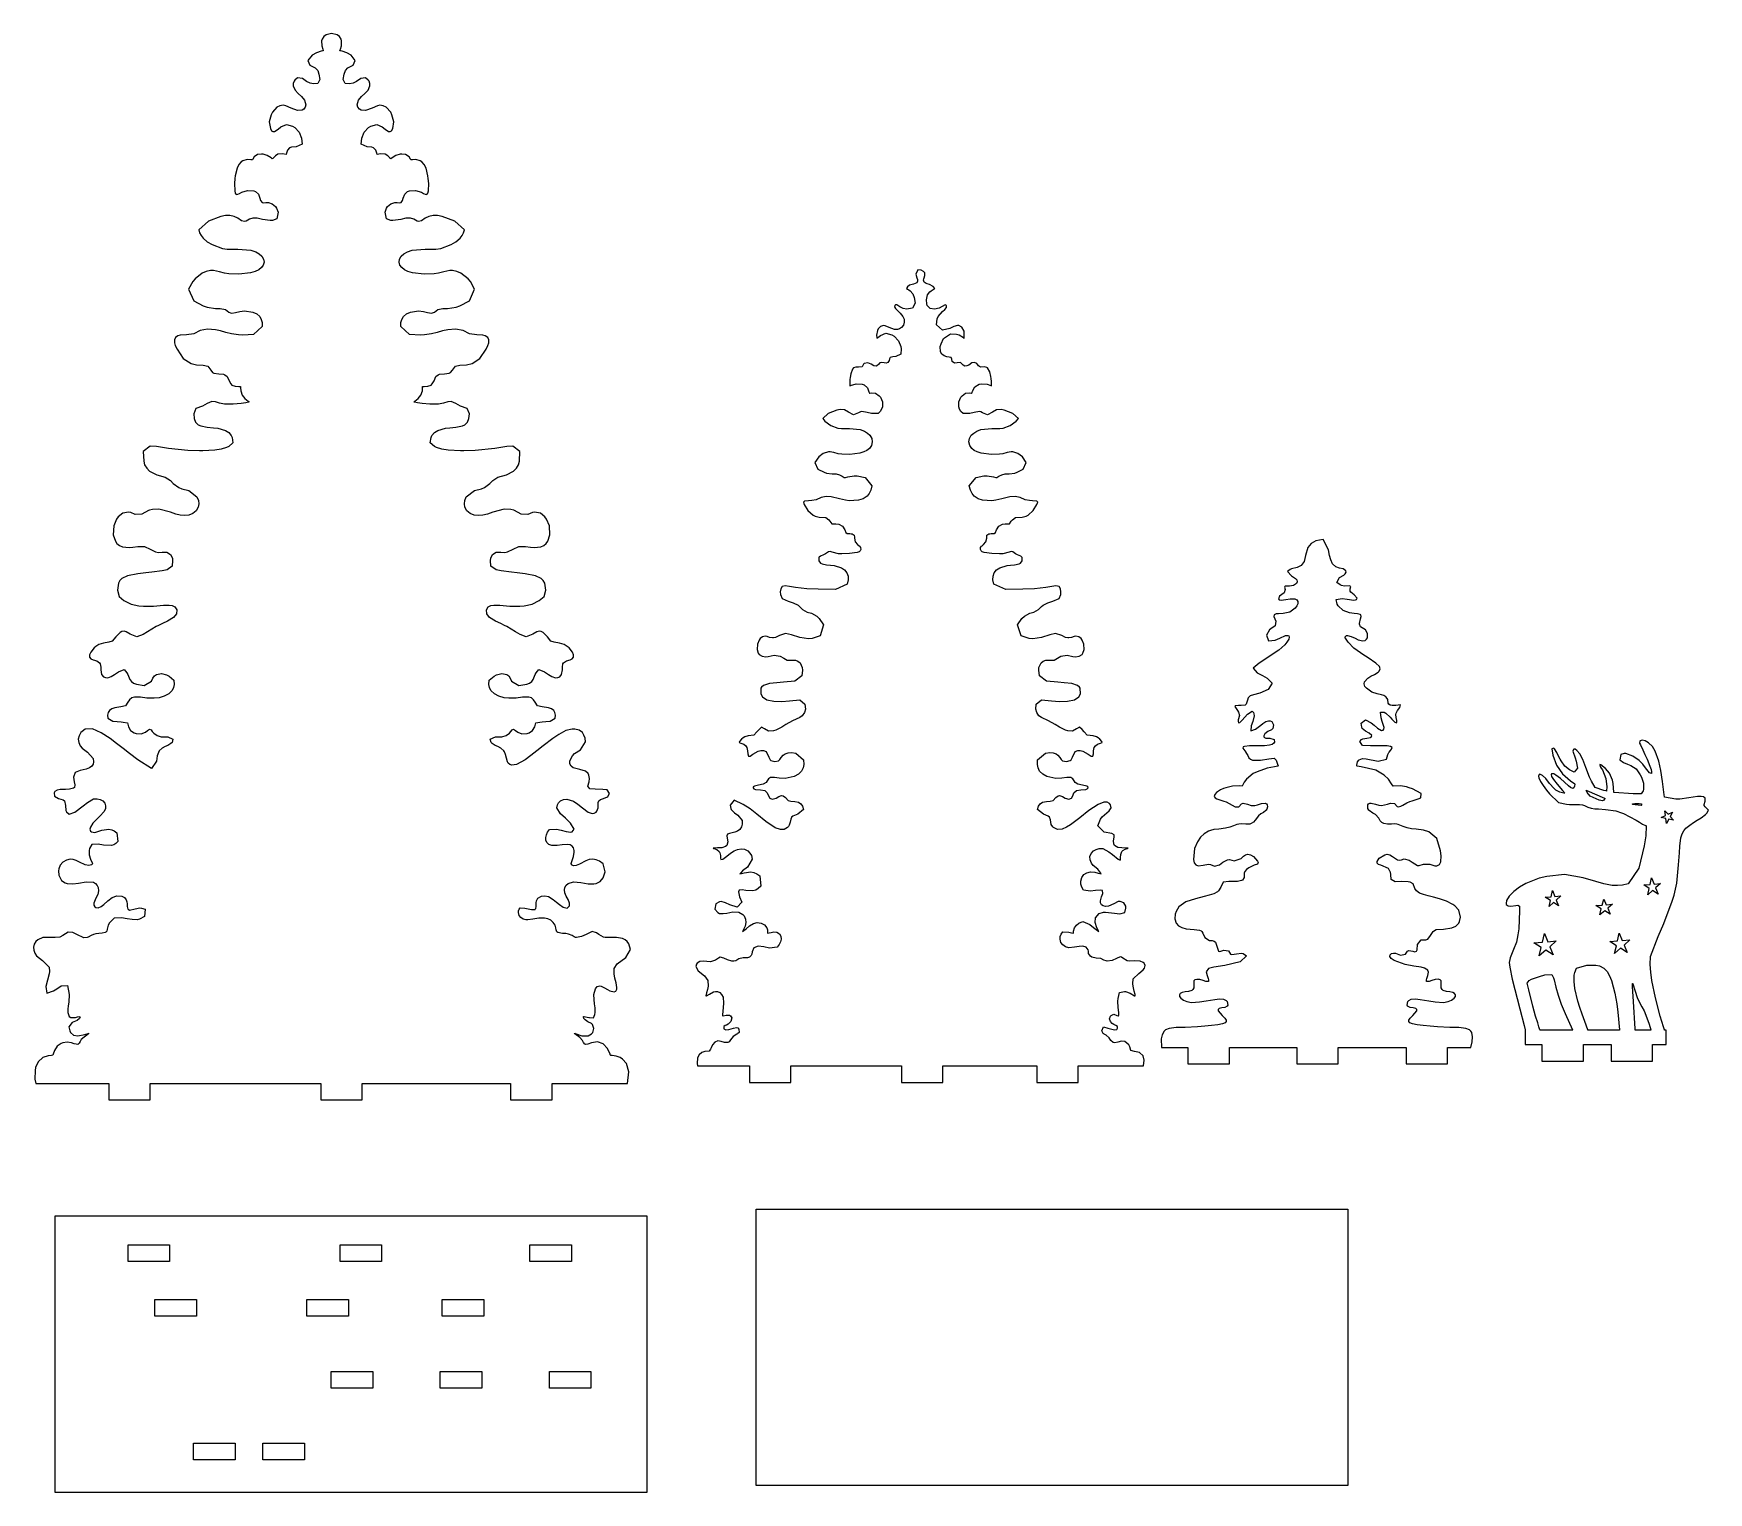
# Model space of a CAD drawing. Extents: x -94 to 209, y -185 to 79.
import ezdxf

# ---------------------------------------------------------------- set-up
doc = ezdxf.new("R2010")
doc.units = 0

msp = doc.modelspace()

# ---------------------------------------------------------------- linework, layer by layer
at = {"layer": 'layer 1', "color": 250}
for points in [[(-93.32102, -111.233299), (-80.164336, -111.233299), (-80.164336, -114.233273), (-80.164336, -114.233273), (-72.664345, -114.233273), (-72.664345, -111.233299), (-41.839483, -111.233299), (-41.839483, -111.233299), (-41.839483, -114.233273), (-34.339492, -114.233273), (-34.339492, -111.233299), (-34.339492, -111.233299), (-7.523025, -111.233299), (-7.523025, -114.233273), (-0.023036, -114.233273), (-0.023036, -114.233273), (-0.023036, -111.233299), (13.569947, -111.233193), (13.825548, -109.143199), (13.437447, -107.610787), (12.681661, -106.850359), (12.289249, -106.581401), (11.5661, -106.301356), (10.79675, -106.192702), (10.558652, -106.186087), (10.469151, -106.100865), (10.439452, -105.972066), (9.987451, -104.952575), (9.193652, -104.084981), (8.173454, -103.717581), (7.097155, -103.912076), (6.425757, -104.126282), (6.087257, -104.224284), (5.937056, -104.169674), (5.909957, -104.155651), (5.670557, -103.832542), (5.476758, -103.473159), (5.008259, -102.916847), (4.06366, -102.285446), (4.026859, -102.26084), (4.066758, -102.181729), (4.066758, -102.181729), (4.108459, -102.196811), (4.14376, -102.209511), (5.369758, -102.620196), (6.499956, -102.658005), (7.102618, -102.271208), (7.307255, -102.009803), (7.495068, -101.304931), (7.296857, -100.611905), (7.088419, -100.411107), (6.455258, -100.11732), (5.930457, -99.767515), (5.692658, -99.48211), (5.634558, -99.1871), (5.654852, -99.16752), (5.750451, -99.122806), (6.033653, -99.195619), (6.603951, -99.327117), (6.73615, -99.346167), (7.45445, -99.393951), (7.71555, -98.758826), (7.769949, -98.404569), (7.735649, -97.556448), (7.65725, -96.880068), (7.56535, -96.078461), (7.53855, -95.135752), (7.7845, -94.124013), (8.099193, -93.727319), (8.579147, -93.580268), (8.839823, -93.631472), (9.467548, -93.943858), (9.991346, -94.285567), (10.397346, -94.515754), (11.18122, -94.709565), (11.50907, -94.577894), (11.679645, -94.189973), (11.682045, -93.874435), (11.539244, -93.033058), (11.332446, -92.20957), (11.164547, -91.457254), (11.177144, -90.464016), (11.742645, -89.64957), (13.313442, -88.459159), (14.125543, -87.017578), (13.819279, -85.998976), (13.560941, -85.60317), (13.150308, -85.252224), (12.662669, -85.024841), (11.595645, -84.846463), (11.139046, -84.842759), (10.380645, -84.868159), (9.566622, -84.840675), (9.230948, -84.773068), (8.403149, -84.327748), (7.963651, -83.994453), (7.214151, -83.77305), (6.130352, -84.321054), (5.267891, -84.69994), (4.364555, -84.86755), (4.197455, -84.838049), (3.926154, -84.739254), (3.580156, -84.521449), (2.935155, -84.237049), (2.437456, -84.15696), (1.868357, -84.122961), (1.001358, -83.974159), (0.840457, -83.83475), (0.708758, -83.494153), (0.642157, -83.093362), (0.50726, -82.649948), (0.181354, -82.126413), (-0.274115, -81.724949), (-0.822321, -81.457564), (-1.42644, -81.336267), (-2.445238, -81.390162), (-3.502736, -81.573968), (-4.394535, -81.682758), (-4.768835, -81.672446), (-5.270956, -81.53757), (-5.686659, -81.259233), (-5.982399, -80.859056), (-6.124632, -80.358659), (-6.10432, -80.019738), (-6.004441, -79.730914), (-5.778534, -79.48236), (-4.933434, -79.535171), (-4.385734, -79.669156), (-3.742223, -79.810598), (-3.118736, -79.780651), (-3.078938, -79.753267), (-2.947636, -79.621954), (-2.923241, -79.259158), (-2.904747, -78.577275), (-2.857148, -78.220061), (-2.629848, -77.723465), (-1.975748, -77.38427), (-1.321562, -77.311933), (-0.68035, -77.468354), (0.159047, -77.961563), (0.780148, -78.464165), (1.291248, -78.886651), (1.978847, -79.349751), (2.666045, -79.567053), (3.094945, -79.146975), (3.092828, -78.666651), (2.852842, -78.010382), (2.527131, -77.378264), (2.250931, -76.75787), (2.202231, -76.229259), (2.28363, -75.836856), (2.526011, -75.386972), (2.89308, -75.06986), (3.849628, -74.798659), (5.189527, -74.931056), (6.470625, -75.14857), (7.505198, -75.174744), (7.927622, -75.103564), (8.66766, -74.71087), (9.186223, -74.049968), (9.529223, -72.999865), (9.222322, -71.526482), (8.541366, -71.073612), (7.936948, -70.829226), (7.339023, -70.710375), (6.687828, -70.783963), (6.075126, -71.01327), (4.900626, -71.614058), (4.304129, -71.84668), (3.837529, -71.876684), (3.481728, -71.74037), (3.444028, -71.688168), (3.416866, -71.509373), (3.586128, -70.924079), (3.85623, -70.209282), (3.960453, -69.457135), (3.944227, -69.123274), (3.815839, -68.678443), (3.572241, -68.344252), (3.220362, -68.126272), (2.767129, -68.03007), (1.790532, -68.101164), (0.884132, -68.237371), (-0.091767, -68.250865), (-0.593326, -68.076439), (-0.952141, -67.751659), (-1.154018, -67.308587), (-1.184764, -66.77928), (-1.064552, -66.290166), (-0.852876, -65.825122), (-0.485567, -65.343177), (0.767432, -65.274385), (1.626131, -65.47097), (2.494242, -65.696842), (3.355829, -65.801884), (3.612729, -65.739072), (3.981327, -65.249065), (3.28213, -64.214863), (2.370332, -63.300173), (1.483931, -62.524865), (0.817833, -61.430788), (0.932354, -60.899003), (1.152906, -60.50226), (1.463831, -60.168489), (2.021782, -59.899707), (2.637943, -59.845043), (3.828628, -60.199974), (4.622327, -60.735173), (5.453726, -61.435365), (6.487624, -62.207366), (7.218287, -62.435744), (7.591882, -62.396894), (7.922024, -62.203132), (8.072323, -62.022316), (8.321922, -61.410918), (8.28281, -60.479589), (8.400522, -60.168436), (8.692684, -59.927045), (9.088721, -59.778034), (9.872022, -59.506238), (10.059246, -59.343294), (10.36902, -58.818322), (9.949521, -58.17684), (9.136322, -58.129321), (7.759424, -58.045237), (6.793625, -57.99912), (6.404426, -57.518426), (6.645326, -56.710627), (6.713799, -56.097562), (6.624318, -55.491244), (6.486881, -55.225361), (6.033319, -54.804836), (4.957019, -54.492443), (3.799796, -54.161208), (3.439821, -53.914726), (3.189915, -53.459165), (3.185071, -52.944659), (3.63952, -52.001738), (4.028758, -51.618899), (5.073118, -50.95563), (6.022717, -49.488041), (5.923034, -48.811535), (5.722535, -48.28769), (5.436819, -47.829237), (4.839432, -47.36629), (4.105919, -47.177543), (3.591483, -47.191301), (2.427024, -47.466441), (1.168524, -48.155944), (0.124125, -48.888945), (-1.618972, -50.215432), (-2.768672, -51.12954), (-3.850171, -51.972343), (-4.884169, -52.716324), (-6.438179, -53.559087), (-7.315867, -53.714632), (-7.689348, -53.612441), (-7.984764, -53.347036), (-8.111827, -53.099648), (-8.278565, -52.411947), (-8.427663, -51.756549), (-8.625365, -51.293449), (-8.741464, -51.11893), (-9.292463, -50.630642), (-9.834663, -50.347644), (-10.302861, -50.13193), (-10.853961, -49.815541), (-11.054023, -49.586254), (-11.20226, -48.982952), (-10.279662, -48.567741), (-9.088364, -48.596449), (-8.361301, -48.36224), (-7.743065, -47.913243), (-7.471166, -47.597436), (-7.257965, -47.34804), (-7.007265, -47.209055), (-6.623667, -47.425854), (-6.244266, -47.71163), (-5.493967, -48.033152), (-4.546056, -47.978247), (-4.180069, -47.881731), (-3.557333, -47.443879), (-3.16057, -46.788738), (-2.983471, -46.070052), (-2.234971, -45.920456), (-1.846071, -45.895056), (-1.142574, -45.840261), (-0.363374, -45.733661), (0.535824, -45.203039), (0.588369, -44.640425), (0.488787, -44.212874), (0.276226, -43.84594), (-0.148295, -43.544148), (-0.696998, -43.345488), (-1.804772, -43.131143), (-2.648572, -43.000862), (-3.091971, -42.335859), (-3.38937, -41.880459), (-3.780408, -41.550918), (-4.26437, -41.386456), (-5.357968, -41.41437), (-6.505965, -41.565156), (-7.837765, -41.617649), (-8.712398, -41.508546), (-9.631262, -41.246697), (-10.467927, -40.818249), (-11.095961, -40.209353), (-11.336711, -39.681119), (-11.450589, -39.095733), (-11.393861, -38.362749), (-10.512561, -37.588261), (-10.075362, -37.362149), (-9.145688, -37.141744), (-8.216163, -37.308571), (-7.864677, -37.584481), (-7.582889, -37.954242), (-7.370466, -38.500649), (-6.022067, -39.276962), (-4.613194, -39.071001), (-4.117371, -38.885062), (-3.71583, -38.58075), (-3.455046, -38.207491), (-3.066172, -37.329658), (-2.881884, -37.006466), (-2.404571, -36.437352), (-1.381672, -36.820971), (-0.666274, -37.313174), (-0.071563, -37.675809), (0.570326, -37.91817), (0.974662, -37.883288), (1.340035, -37.710343), (1.689724, -37.318757), (1.828624, -36.485374), (1.825978, -36.011558), (1.920477, -35.417252), (2.036579, -35.232467), (2.566679, -34.828555), (3.228462, -34.694279), (3.618127, -34.481346), (3.849377, -34.197577), (3.849563, -33.759713), (3.643501, -33.289449), (3.030678, -32.522767), (2.705778, -32.235377), (2.158477, -31.875279), (1.324379, -31.627868), (0.35998, -31.485972), (-0.23412, -31.305473), (-0.889519, -30.48606), (-1.658842, -29.73985), (-1.994216, -29.552082), (-2.396258, -29.510425), (-2.786853, -29.627309), (-3.507716, -30.035475), (-4.697514, -30.512571), (-5.821812, -30.106568), (-6.644911, -29.575683), (-8.195208, -28.648161), (-8.636707, -28.429377), (-9.326907, -28.114973), (-10.259506, -27.691667), (-11.348204, -26.987664), (-11.848504, -26.333985), (-11.902905, -25.604583), (-11.558405, -25.053774), (-11.076742, -24.82441), (-10.540107, -24.759373), (-9.484807, -24.797975), (-7.690911, -24.953867), (-5.867662, -24.989193), (-5.062913, -24.927383), (-3.653465, -24.598824), (-2.361915, -23.950066), (-1.489418, -23.21688), (-1.168318, -22.047079), (-1.363419, -20.828569), (-1.628151, -20.311358), (-2.007754, -19.936048), (-3.024315, -19.472687), (-4.885013, -19.089676), (-6.329112, -18.917671), (-7.37561, -18.810594), (-9.266108, -18.574083), (-10.170707, -18.372974), (-11.078105, -17.704373), (-11.15628, -16.729222), (-11.117305, -16.309279), (-10.806494, -15.594062), (-10.129307, -15.226685), (-9.273109, -15.229331), (-8.59561, -15.235152), (-8.069309, -15.143447), (-7.094622, -14.639106), (-6.072311, -14.186953), (-5.711912, -14.15007), (-4.858613, -14.199389), (-3.961814, -14.327103), (-3.276616, -14.386581), (-2.089854, -14.240366), (-1.548321, -13.995826), (-1.090517, -13.608892), (-0.806481, -13.184435), (-0.42502, -12.064495), (-0.51842, -10.440511), (-1.018394, -9.236853), (-1.321718, -8.784698), (-2.158667, -8.150221), (-3.192415, -7.975206), (-3.578389, -8.045307), (-4.417513, -8.385998), (-5.624012, -8.302892), (-6.80601, -7.681201), (-6.97601, -7.617807), (-7.513185, -7.477284), (-8.67031, -7.400796), (-10.753006, -7.970496), (-11.717121, -8.330181), (-12.546104, -8.512012), (-13.345303, -8.584699), (-14.100274, -8.484908), (-14.821851, -8.197948), (-15.417353, -7.723391), (-15.794098, -7.060807), (-15.869587, -6.4912), (-15.814392, -5.888742), (-15.5643, -5.171896), (-14.087001, -4.043503), (-12.806153, -3.739474), (-12.262704, -3.50841), (-11.286604, -2.783214), (-10.751506, -2.266299), (-9.821507, -1.635321), (-8.300309, -1.196007), (-7.001735, -0.532509), (-6.477473, -0.043026), (-6.103812, 0.590589), (-5.939874, 1.228515), (-5.842311, 3.026684), (-7.11821, 3.94058), (-8.241209, 3.894675), (-10.391906, 3.554475), (-13.912802, 3.172972), (-15.9884, 3.139476), (-16.608199, 3.139476), (-18.798633, 3.225055), (-19.932133, 3.390125), (-20.901992, 3.692587), (-21.300843, 3.920046), (-22.057593, 4.580474), (-21.901793, 5.541175), (-21.753391, 5.878572), (-21.307069, 6.424531), (-20.702731, 6.808601), (-19.325596, 7.202968), (-18.518697, 7.291392), (-17.409399, 7.378069), (-16.230649, 7.629135), (-15.8046, 7.83347), (-15.321887, 8.323011), (-15.0557, 8.959376), (-14.966001, 9.794188), (-15.364, 10.788676), (-16.582299, 11.196663), (-17.405711, 11.703108), (-18.274495, 12.048065), (-18.903496, 11.952365), (-19.633094, 11.719162), (-20.534293, 11.564672), (-22.103091, 11.564566), (-23.51839, 11.687862), (-24.383187, 11.794674), (-24.930488, 11.888971), (-24.990487, 11.916964), (-24.947188, 11.96697), (-24.913287, 12.006261), (-24.811989, 12.079683), (-24.228101, 12.566175), (-23.75049, 13.151667), (-23.46319, 13.991771), (-23.442791, 14.520276), (-23.437102, 14.671776), (-23.43525, 14.717866), (-23.389152, 14.720512), (-23.306351, 14.723687), (-23.140952, 14.729243), (-22.492577, 14.789204), (-21.890252, 15.013035), (-21.687078, 15.200624), (-21.373053, 15.754132), (-21.030754, 16.566931), (-20.626054, 16.879331), (-20.366254, 16.967854), (-19.489719, 17.026343), (-18.632156, 17.136049), (-18.384206, 17.265523), (-18.037558, 17.678047), (-17.503558, 18.452138), (-16.687659, 18.575936), (-15.505261, 18.670551), (-14.490561, 18.919735), (-13.092563, 19.808046), (-11.978452, 21.466248), (-11.642765, 22.149447), (-11.492093, 22.666754), (-11.481765, 23.167063), (-11.670187, 23.599987), (-12.115765, 23.915142), (-12.551739, 24.033374), (-13.641263, 24.069632), (-14.986162, 24.297147), (-16.109661, 24.850443), (-17.485296, 25.110306), (-18.884256, 25.00824), (-19.817654, 24.795145), (-20.786954, 24.530033), (-21.809051, 24.275133), (-23.067451, 24.072727), (-23.837738, 24.04573), (-25.796846, 24.153134), (-27.360348, 25.604928), (-27.35065, 26.317515), (-27.186772, 26.880575), (-26.903548, 27.383428), (-26.352988, 27.863032), (-25.652748, 28.196674), (-24.160451, 28.434431), (-23.285351, 28.313622), (-22.542851, 28.105925), (-21.837653, 28.014141), (-21.621454, 28.056024), (-21.309604, 28.187919), (-20.710955, 28.642235), (-19.761356, 28.875941), (-18.934257, 28.865357), (-17.391859, 29.075542), (-16.692047, 29.34209), (-14.98236, 30.254233), (-14.043062, 32.329331), (-14.806662, 33.703125), (-15.226761, 34.235943), (-16.497584, 35.205421), (-17.249396, 35.531415), (-18.012158, 35.696943), (-18.526357, 35.706204), (-19.062757, 35.610795), (-19.609457, 35.449585), (-20.566054, 35.213392), (-21.329165, 35.110416), (-23.12945, 35.033396), (-25.235848, 35.296709), (-26.100009, 35.550436), (-26.72011, 35.860317), (-27.218947, 36.232909), (-27.549079, 36.710014), (-27.679684, 37.240468), (-27.603569, 37.779514), (-27.313546, 38.282396), (-26.818135, 38.704617), (-26.189799, 39.062269), (-25.299647, 39.366392), (-22.944351, 39.594383), (-21.022542, 39.594139), (-20.156056, 39.722203), (-18.289644, 40.402118), (-17.41501, 40.928555), (-16.67726, 41.551088), (-16.28996, 42.036476), (-16.020822, 42.519755), (-15.89246, 43.053687), (-17.641459, 44.655083), (-19.88268, 45.474358), (-20.734154, 45.660483), (-21.526916, 45.675364), (-22.297551, 45.492383), (-22.95945, 45.153785), (-23.616352, 44.724785), (-24.174324, 44.575686), (-24.433649, 44.630586), (-25.038049, 44.968183), (-25.648648, 45.191983), (-26.451348, 45.181585), (-27.387748, 44.961883), (-28.816446, 44.735586), (-29.20787, 44.774523), (-29.965443, 45.047084), (-30.223943, 46.245582), (-29.933894, 47.014707), (-29.751845, 47.310581), (-29.17967, 47.795131), (-28.459145, 48.004281), (-28.029645, 47.988485), (-27.668246, 47.946687), (-27.334647, 47.993684), (-27.070447, 48.372086), (-26.937148, 48.794485), (-26.671848, 49.524183), (-26.138935, 50.001809), (-25.821048, 50.137884), (-24.722936, 50.160946), (-23.655949, 49.854084), (-23.263552, 49.651284), (-22.959951, 49.495084), (-22.670552, 49.450584), (-22.478851, 49.696384), (-22.387552, 50.130971), (-22.337352, 51.440582), (-22.409753, 52.324479), (-22.478851, 52.849478), (-22.813028, 54.21084), (-23.124517, 54.858572), (-23.56135, 55.361376), (-23.873287, 55.551814), (-24.633049, 55.762275), (-25.290249, 55.724675), (-25.585947, 55.747085), (-25.631847, 55.823785), (-25.883947, 56.236786), (-26.498548, 56.666985), (-27.197885, 56.75636), (-27.502646, 56.738184), (-28.253059, 56.486373), (-28.942644, 56.086585), (-29.168646, 55.927788), (-29.290145, 55.958585), (-29.373544, 56.076086), (-29.732707, 56.47321), (-30.193344, 56.738184), (-31.042743, 56.779885), (-31.675641, 56.658185), (-31.738342, 56.906385), (-31.903329, 57.474297), (-32.305841, 57.894383), (-32.642616, 58.013621), (-33.48174, 58.052985), (-34.547637, 58.561582), (-34.449937, 59.659982), (-34.009801, 60.728005), (-33.230738, 61.572978), (-32.812915, 61.794503), (-31.736141, 62.09358), (-30.733443, 61.689178), (-30.216942, 61.274679), (-29.594244, 60.837181), (-29.299182, 60.837306), (-29.046609, 60.987115), (-28.827344, 61.369778), (-28.633646, 62.567279), (-28.973033, 63.857964), (-29.194744, 64.347575), (-30.012382, 65.226312), (-30.553983, 65.487383), (-31.149743, 65.577275), (-31.60388, 65.512571), (-32.558041, 65.091474), (-33.728139, 64.638477), (-34.560926, 64.709476), (-34.870439, 64.883676), (-35.135169, 65.239682), (-35.233887, 65.6633), (-35.017438, 66.512674), (-34.450339, 67.185871), (-33.85004, 67.734571), (-33.293839, 68.33087), (-32.958603, 69.112769), (-32.959167, 69.532959), (-33.104641, 69.939069), (-33.267841, 70.154793), (-33.75384, 70.531169), (-34.606237, 70.399967), (-35.385436, 69.854969), (-35.994049, 69.583244), (-36.646537, 69.455369), (-37.421535, 69.513969), (-37.789834, 70.227668), (-37.613535, 71.210766), (-37.374797, 71.851866), (-36.930334, 72.366965), (-35.981936, 72.824264), (-35.606636, 73.692263), (-36.373437, 74.616063), (-37.148247, 75.060338), (-38.002334, 75.341261), (-38.221634, 75.403261), (-38.331634, 75.433161), (-38.380833, 75.446576), (-38.366519, 75.495476), (-38.298821, 75.721975), (-38.112821, 76.347274), (-38.075184, 77.207373), (-38.170522, 77.548473), (-38.471793, 77.992216), (-38.882961, 78.309155), (-39.888455, 78.562659), (-40.893931, 78.309071), (-41.305077, 77.992143), (-41.606317, 77.548473), (-41.701691, 77.207373), (-41.664017, 76.347274), (-41.478116, 75.721975), (-41.410417, 75.495476), (-41.396024, 75.446576), (-41.445324, 75.433161), (-41.555223, 75.403261), (-41.774523, 75.341261), (-42.62866, 75.0603), (-43.403521, 74.616063), (-44.170319, 73.692263), (-43.795022, 72.824264), (-42.846523, 72.366965), (-42.40206, 71.851903), (-42.163322, 71.210766), (-41.987123, 70.227668), (-42.355322, 69.513868), (-43.130323, 69.455369), (-43.782896, 69.58324), (-44.391521, 69.854969), (-45.17062, 70.399967), (-46.023117, 70.531169), (-46.509117, 70.154757), (-46.672317, 69.939069), (-46.817817, 69.532959), (-46.818342, 69.112769), (-46.483018, 68.33087), (-45.926918, 67.734672), (-45.326518, 67.185972), (-44.759419, 66.512674), (-44.543096, 65.663337), (-44.64183, 65.239696), (-44.906519, 64.883676), (-45.216032, 64.709476), (-46.048819, 64.638477), (-47.218916, 65.091374), (-48.173115, 65.512562), (-48.627215, 65.577275), (-49.223002, 65.487381), (-49.764564, 65.22631), (-50.582113, 64.347575), (-50.803824, 63.857989), (-51.143211, 62.567178), (-50.949613, 61.369778), (-50.730349, 60.987115), (-50.477776, 60.837306), (-50.182714, 60.837181), (-49.560013, 61.274679), (-49.043414, 61.689178), (-48.040716, 62.09358), (-46.964029, 61.794503), (-46.546217, 61.572978), (-45.767144, 60.727967), (-45.32692, 59.659982), (-45.22922, 58.561582), (-46.295117, 58.052985), (-47.134241, 58.013583), (-47.471016, 57.894383), (-47.873579, 57.474297), (-48.038616, 56.906385), (-48.101216, 56.658185), (-48.734215, 56.779885), (-49.583614, 56.738184), (-50.044289, 56.47321), (-50.403413, 56.076086), (-50.486813, 55.958585), (-50.608312, 55.927788), (-50.834313, 56.086585), (-51.523899, 56.486373), (-52.274312, 56.738184), (-52.579073, 56.75636), (-53.278409, 56.666985), (-53.892909, 56.236786), (-54.145109, 55.823785), (-54.191009, 55.747186), (-54.486707, 55.724696), (-55.143706, 55.762198), (-55.903556, 55.55186), (-56.215506, 55.361398), (-56.65234, 54.858594), (-56.96383, 54.210861), (-57.298005, 52.849499), (-57.367204, 52.324501), (-57.439604, 51.440703), (-57.389354, 50.130968), (-57.298005, 49.696406), (-57.106304, 49.450605), (-56.817006, 49.495106), (-56.513405, 49.651305), (-56.120907, 49.854105), (-55.053957, 50.160967), (-53.955808, 50.137905), (-53.637959, 50.00183), (-53.10501, 49.524204), (-52.83971, 48.794506), (-52.706511, 48.372107), (-52.442409, 47.993706), (-52.108611, 47.946708), (-51.74731, 47.988507), (-51.317812, 48.004302), (-50.597275, 47.79519), (-50.025012, 47.310603), (-49.842963, 47.014728), (-49.552914, 46.245603), (-49.811515, 45.047106), (-50.569087, 44.774544), (-50.960511, 44.735607), (-52.389111, 44.961905), (-53.325608, 45.181606), (-54.128308, 45.192004), (-54.738907, 44.968204), (-55.343207, 44.630607), (-55.602544, 44.575707), (-56.160605, 44.724806), (-56.817506, 45.153706), (-57.479405, 45.492404), (-58.250041, 45.675417), (-59.042802, 45.660504), (-59.894289, 45.474392), (-62.135598, 44.655205), (-63.884497, 43.053708), (-63.756134, 42.519776), (-63.486996, 42.036497), (-63.099696, 41.55111), (-62.361946, 40.928577), (-61.487312, 40.402138), (-59.6209, 39.722203), (-58.754364, 39.594142), (-56.832505, 39.59441), (-54.477208, 39.366419), (-53.587157, 39.062295), (-52.958847, 38.704644), (-52.463409, 38.282422), (-52.173387, 37.77954), (-52.097274, 37.240491), (-52.227878, 36.710029), (-52.558011, 36.232909), (-53.05681, 35.860287), (-53.676906, 35.550403), (-54.541108, 35.296709), (-56.647506, 35.033422), (-58.44779, 35.110442), (-59.210903, 35.213418), (-60.167399, 35.449611), (-60.714099, 35.610822), (-61.250499, 35.70623), (-61.764798, 35.69697), (-62.52756, 35.531442), (-63.279372, 35.205447), (-64.550195, 34.235969), (-64.970294, 33.703139), (-65.733892, 32.329252), (-64.794593, 30.254259), (-63.08486, 29.342116), (-62.384999, 29.075569), (-60.8427, 28.865357), (-60.0156, 28.875941), (-59.066001, 28.642261), (-58.46749, 28.188028), (-58.155703, 28.056157), (-57.939203, 28.014141), (-57.234105, 28.105951), (-56.491505, 28.313649), (-55.616505, 28.434458), (-54.124196, 28.19672), (-53.423926, 27.863088), (-52.873309, 27.383455), (-52.590135, 26.880588), (-52.426292, 26.317497), (-52.41661, 25.604848), (-53.980107, 24.153161), (-55.939182, 24.045756), (-56.709506, 24.072754), (-57.968503, 24.275266), (-58.990402, 24.530165), (-59.9595, 24.795145), (-60.892701, 25.008266), (-62.29166, 25.110329), (-63.667295, 24.850443), (-64.790693, 24.297147), (-66.135593, 24.069658), (-67.225154, 24.0334), (-67.661091, 23.915168), (-68.10667, 23.599984), (-68.295103, 23.167086), (-68.284804, 22.6668), (-68.134189, 22.149447), (-67.798503, 21.466277), (-66.684393, 19.807967), (-65.286493, 18.919762), (-64.271695, 18.670551), (-63.089298, 18.575963), (-62.273297, 18.452164), (-61.739398, 17.678074), (-61.392712, 17.265549), (-61.144801, 17.136076), (-60.287151, 17.026386), (-59.410602, 16.967854), (-59.150827, 16.879304), (-58.746303, 16.566958), (-58.403903, 15.754159), (-58.089791, 15.200691), (-57.886604, 15.013062), (-57.284329, 14.789191), (-56.636005, 14.72927), (-56.470505, 14.723714), (-56.387805, 14.720539), (-56.341706, 14.717893), (-56.339854, 14.671802), (-56.334166, 14.520382), (-56.313766, 13.991798), (-56.026466, 13.151694), (-55.548855, 12.566188), (-54.964967, 12.079683), (-54.863669, 12.006182), (-54.829768, 11.966997), (-54.786567, 11.916991), (-54.846468, 11.888998), (-55.393766, 11.7947), (-56.258365, 11.687994), (-57.673765, 11.564593), (-59.242663, 11.564698), (-60.143862, 11.719188), (-60.87336, 11.952286), (-61.502361, 12.048092), (-62.371159, 11.703135), (-63.194657, 11.19669), (-64.412856, 10.788703), (-64.810855, 9.794188), (-64.721156, 8.959403), (-64.454968, 8.323018), (-63.972256, 7.833496), (-63.546232, 7.629175), (-62.367658, 7.378202), (-61.25836, 7.291392), (-60.45136, 7.202995), (-59.074188, 6.808667), (-58.469873, 6.424573), (-58.023565, 5.878598), (-57.875163, 5.54099), (-57.719464, 4.580395), (-58.476076, 3.920059), (-58.874864, 3.692613), (-59.844734, 3.390207), (-60.978161, 3.225151), (-63.168458, 3.139503), (-63.788456, 3.139503), (-65.864154, 3.172999), (-69.38505, 3.554501), (-71.535748, 3.894702), (-72.658746, 3.940501), (-73.934645, 3.026711), (-73.837081, 1.228542), (-73.673144, 0.590616), (-73.299425, -0.043), (-72.775133, -0.532483), (-71.476547, -1.195981), (-69.955348, -1.635295), (-69.02535, -2.266299), (-68.49035, -2.783082), (-67.514152, -3.508383), (-66.970715, -3.739437), (-65.689956, -4.043397), (-64.212656, -5.171896), (-63.962507, -5.888772), (-63.907283, -6.491216), (-63.982758, -7.060781), (-64.359561, -7.723361), (-64.955093, -8.197912), (-65.676681, -8.484871), (-66.431653, -8.584673), (-67.230852, -8.511965), (-68.059836, -8.330132), (-69.02395, -7.97047), (-71.106546, -7.40077), (-72.263759, -7.477257), (-72.800946, -7.617781), (-72.972745, -7.681889), (-74.153444, -8.302892), (-75.359342, -8.385971), (-76.198554, -8.045281), (-76.584542, -7.975179), (-77.618239, -8.150204), (-78.455138, -8.784671), (-78.758475, -9.236867), (-79.258536, -10.440485), (-79.351937, -12.064574), (-78.970388, -13.184382), (-78.686339, -13.608866), (-78.228536, -13.995759), (-77.687015, -14.240313), (-76.500341, -14.386581), (-75.815042, -14.327076), (-74.918243, -14.199362), (-74.064944, -14.150024), (-73.704545, -14.186927), (-72.682283, -14.639083), (-71.707647, -15.143447), (-71.181648, -15.235231), (-70.504149, -15.22941), (-69.647548, -15.226765), (-68.970363, -15.594141), (-68.65955, -16.309359), (-68.620576, -16.729262), (-68.698751, -17.704452), (-69.606149, -18.373053), (-70.510748, -18.574163), (-72.401347, -18.810674), (-73.447944, -18.91775), (-74.892044, -19.089756), (-76.752642, -19.472766), (-77.769189, -19.936167), (-78.148764, -20.311482), (-78.41344, -20.828648), (-78.608639, -22.047159), (-78.287538, -23.216959), (-77.415041, -23.950145), (-76.123404, -24.598903), (-74.713942, -24.927462), (-73.909244, -24.989272), (-72.086046, -24.953947), (-70.292149, -24.798055), (-69.236849, -24.759452), (-68.700176, -24.82448), (-68.218551, -25.053853), (-67.874051, -25.604662), (-67.928452, -26.334065), (-68.428752, -26.987743), (-69.51745, -27.691746), (-70.450148, -28.115158), (-71.140249, -28.429562), (-71.581647, -28.64824), (-73.131945, -29.575762), (-73.955145, -30.106648), (-75.079443, -30.512545), (-76.269241, -30.035554), (-76.990065, -29.627389), (-77.380684, -29.510504), (-77.78274, -29.552161), (-78.118102, -29.739929), (-78.887337, -30.486139), (-79.542836, -31.305553), (-80.136936, -31.486051), (-81.101235, -31.627947), (-81.935434, -31.875438), (-82.482634, -32.235456), (-82.807534, -32.52274), (-83.420407, -33.289476), (-83.626503, -33.759776), (-83.626331, -34.197657), (-83.39507, -34.481425), (-83.005376, -34.694359), (-82.343534, -34.828634), (-81.813535, -35.232547), (-81.697433, -35.417331), (-81.602834, -36.011532), (-81.60548, -36.485453), (-81.466579, -37.318836), (-81.116906, -37.710422), (-80.751568, -37.883367), (-80.347282, -37.918249), (-79.705307, -37.675888), (-79.110582, -37.313254), (-78.395184, -36.82105), (-77.372385, -36.437431), (-76.894986, -37.006546), (-76.710687, -37.329737), (-76.321862, -38.207561), (-76.061083, -38.580848), (-75.659586, -38.885141), (-75.163762, -39.071094), (-73.75489, -39.277148), (-72.40649, -38.500729), (-72.194025, -37.954321), (-71.912242, -37.58456), (-71.560793, -37.30865), (-70.631118, -37.141877), (-69.701293, -37.362334), (-69.264295, -37.588447), (-68.382995, -38.362828), (-68.326325, -39.095812), (-68.440233, -39.681199), (-68.680995, -40.209432), (-69.308987, -40.818362), (-70.145656, -41.246806), (-71.064544, -41.508637), (-71.939192, -41.617728), (-73.270989, -41.565235), (-74.418887, -41.414449), (-75.512488, -41.386536), (-75.996536, -41.55101), (-76.387586, -41.880644), (-76.684985, -42.335939), (-77.128384, -43.000942), (-77.972084, -43.131222), (-79.079908, -43.345528), (-79.628645, -43.544183), (-80.053182, -43.84602), (-80.265731, -44.212953), (-80.365283, -44.640504), (-80.31268, -45.203119), (-79.413582, -45.73374), (-78.634285, -45.840341), (-77.930785, -45.895136), (-77.541885, -45.920536), (-76.793385, -46.070131), (-76.616286, -46.788818), (-76.219573, -47.443958), (-75.596888, -47.88181), (-75.230888, -47.978327), (-74.282889, -48.033231), (-73.53269, -47.711815), (-73.153191, -47.425934), (-72.769591, -47.209134), (-72.51889, -47.34812), (-72.305692, -47.597516), (-72.033791, -47.913322), (-71.415605, -48.362319), (-70.688592, -48.596528), (-69.497096, -48.567821), (-68.574595, -48.983031), (-68.72287, -49.586333), (-68.922895, -49.815621), (-69.474096, -50.132009), (-69.942394, -50.347724), (-70.484393, -50.630722), (-71.035493, -51.11901), (-71.404792, -52.000706), (-71.551292, -52.999216), (-72.45289, -54.301414), (-74.892787, -52.716403), (-76.428985, -51.58113), (-77.581085, -50.669906), (-78.731582, -49.76371), (-79.901082, -48.889025), (-81.503478, -47.850219), (-83.070677, -47.118012), (-84.406176, -47.216119), (-84.984526, -47.60117), (-85.213675, -47.829317), (-85.536936, -48.382339), (-85.660387, -49.000655), (-85.589382, -49.629752), (-85.329274, -50.215115), (-84.98045, -50.63215), (-83.976578, -51.329618), (-82.997478, -52.504604), (-82.902059, -53.092527), (-82.991852, -53.536442), (-83.216777, -53.914805), (-83.65507, -54.203964), (-84.222701, -54.400332), (-85.350274, -54.671407), (-86.231775, -55.011105), (-86.534574, -55.868909), (-86.422272, -56.710707), (-86.305336, -57.243732), (-86.369673, -57.7511), (-86.552935, -57.878437), (-87.233372, -58.025499), (-87.99517, -58.075214), (-88.913271, -58.129401), (-89.46467, -58.199403), (-89.922168, -58.476216), (-90.013631, -58.707647), (-89.982469, -59.301106), (-89.237469, -59.759497), (-88.416783, -59.963014), (-88.177571, -60.168515), (-88.004621, -61.008345), (-87.893771, -61.913202), (-87.784073, -62.121403), (-87.303974, -62.582412), (-86.264573, -62.207392), (-84.760574, -61.039496), (-84.021377, -60.426801), (-82.902379, -59.816408), (-82.22909, -59.800211), (-81.703841, -59.92916), (-81.240678, -60.168515), (-80.886841, -60.573568), (-80.735493, -61.054336), (-80.771063, -61.565143), (-80.977979, -62.06031), (-81.745378, -62.936503), (-82.464679, -63.587695), (-83.058978, -64.214889), (-83.46439, -64.894272), (-83.562232, -65.291495), (-83.471177, -65.630805), (-83.263577, -65.786803), (-82.68608, -65.853108), (-81.402979, -65.470891), (-80.12658, -65.297404), (-79.632481, -65.396656), (-79.163778, -65.593646), (-78.679682, -65.953702), (-78.512783, -67.528288), (-78.870921, -67.896227), (-79.254495, -68.116284), (-79.685182, -68.250891), (-81.107879, -68.170193), (-82.07988, -67.999008), (-83.212676, -68.074599), (-83.623414, -68.742972), (-83.721176, -69.123195), (-83.681201, -69.925619), (-83.447877, -70.699686), (-83.101178, -71.465998), (-83.231176, -71.707086), (-83.258677, -71.740291), (-83.774976, -71.866285), (-84.399675, -71.740397), (-85.459476, -71.258591), (-86.036929, -70.923972), (-86.570911, -70.763156), (-87.115874, -70.710296), (-87.821097, -70.871594), (-88.444796, -71.253898), (-88.924308, -71.805852), (-89.19697, -72.476096), (-89.239308, -72.810116), (-89.208373, -73.577185), (-88.698474, -74.56019), (-88.038762, -74.978314), (-87.704476, -75.103485), (-86.654863, -75.177816), (-85.600678, -75.038689), (-84.270178, -74.769396), (-82.940579, -74.8298), (-82.526078, -75.119873), (-82.254356, -75.451207), (-82.060581, -75.836591), (-81.997481, -76.427776), (-82.16148, -77.08209), (-82.488881, -77.762174), (-82.869779, -78.666571), (-82.863911, -79.013463), (-82.700081, -79.31517), (-82.522131, -79.431593), (-82.047482, -79.491382), (-81.510683, -79.230583), (-81.068184, -78.886572), (-80.299284, -78.255489), (-79.530284, -77.648482), (-78.687685, -77.29828), (-77.801287, -77.384296), (-77.326125, -77.636398), (-76.994587, -78.056893), (-76.887389, -78.399395), (-76.852887, -78.803996), (-76.853681, -79.258973), (-76.715079, -79.735989), (-76.678879, -79.768083), (-76.39288, -79.939692), (-75.39128, -79.669076), (-74.566683, -79.517788), (-74.231608, -79.53311), (-73.590983, -79.74689), (-73.724682, -81.082981), (-74.580582, -81.570724), (-75.008082, -81.672366), (-75.928418, -81.63339), (-76.84478, -81.474776), (-77.855678, -81.300892), (-79.176778, -81.395189), (-80.021327, -82.20275), (-80.284177, -82.649868), (-80.457976, -83.327174), (-80.515676, -83.695368), (-80.660374, -83.893673), (-80.778275, -83.97408), (-81.355424, -84.106818), (-81.966173, -84.141984), (-82.470571, -84.175586), (-82.945773, -84.296368), (-83.357073, -84.521476), (-83.89457, -84.808971), (-84.056871, -84.858475), (-84.671669, -84.92388), (-85.907169, -84.320975), (-86.679342, -83.986244), (-87.494267, -83.921666), (-87.973564, -84.178973), (-88.439365, -84.514279), (-89.007764, -84.772988), (-89.840788, -84.874042), (-90.687461, -84.850379), (-91.144261, -84.837679), (-92.07816, -84.873979), (-93.000133, -85.301728), (-93.337858, -85.60317), (-93.631442, -86.081), (-93.760982, -86.61272), (-93.726235, -87.159888), (-93.526958, -87.684063), (-93.192608, -88.144463), (-92.16226, -89.041982), (-90.922763, -90.213767), (-90.88635, -91.000849), (-90.941363, -91.457254), (-91.202961, -92.583055), (-91.50956, -93.734176), (-91.372062, -94.912761), (-90.174263, -94.515754), (-89.573262, -94.158462), (-88.755063, -93.595561), (-87.593467, -93.550953), (-87.315467, -95.135752), (-87.395265, -96.541852), (-87.478765, -97.21765), (-87.540167, -97.835848), (-87.546755, -98.404569), (-87.292631, -99.12442), (-87.000091, -99.307523), (-86.579656, -99.350559), (-86.446558, -99.337859), (-86.187857, -99.295552), (-85.810458, -99.19546), (-85.444558, -99.161461), (-85.420349, -99.176014), (-85.350547, -99.262823), (-85.469448, -99.48211), (-85.854548, -99.865702), (-86.798445, -100.241304), (-87.358745, -100.995498), (-87.204607, -101.733205), (-87.084145, -102.009803), (-86.510833, -102.512114), (-85.749347, -102.64041), (-84.488948, -102.4039), (-83.90885, -102.20541), (-83.885249, -102.196678), (-83.843551, -102.181597), (-83.803649, -102.260707), (-83.803649, -102.260707), (-83.84045, -102.285314), (-85.118748, -103.312928), (-85.351147, -103.647731), (-85.504047, -103.940915), (-85.686848, -104.155519), (-85.728347, -104.174833), (-86.068247, -104.166631), (-86.427447, -104.058126), (-86.873947, -103.911917), (-87.668694, -103.784368), (-88.461043, -103.901334), (-88.776481, -104.046537), (-89.456343, -104.512732), (-89.986943, -105.270551), (-90.216342, -105.971934), (-90.282842, -106.135737), (-90.50034, -106.187648), (-91.105841, -106.229347), (-92.066039, -106.581348), (-92.912425, -107.328388), (-93.400836, -108.347228), (-93.485112, -108.899383), (-93.490938, -110.455928), (-93.321038, -111.23314), (-93.32102, -111.233299)], [(106.870728, -108.086904), (106.870728, -108.086904), (106.970529, -107.045982), (106.764127, -106.230908), (106.13493, -105.66179), (105.249429, -105.441207), (104.553431, -105.276186), (104.378131, -104.610099), (104.178432, -104.237804), (103.472633, -103.656409), (102.891733, -103.60471), (102.227735, -103.78841), (101.64576, -103.912195), (101.383136, -103.86461), (100.949761, -103.504601), (100.662036, -103.027892), (100.091738, -102.542488), (99.759636, -102.321112), (99.661037, -102.253511), (99.576339, -102.186598), (99.308837, -101.705506), (99.648038, -101.012696), (100.403536, -101.225209), (101.625534, -101.522309), (102.009235, -101.504053), (102.154234, -101.251852), (102.132829, -100.935358), (101.841831, -100.763856), (101.505331, -100.610239), (101.166231, -100.384258), (100.879132, -100.03104), (100.728008, -99.566654), (100.876751, -99.109153), (101.02375, -98.964453), (101.50885, -98.737864), (102.036875, -98.966103), (102.27975, -99.009855), (102.35015, -99.009855), (102.373248, -98.899948), (102.404448, -98.419253), (102.263449, -97.534355), (102.199248, -96.360057), (102.254297, -95.902576), (102.528947, -94.82357), (103.400947, -94.607062), (103.619945, -94.600183), (104.473069, -94.8973), (105.251943, -95.376284), (105.325344, -95.409992), (105.334842, -95.143398), (105.186742, -94.588197), (104.977642, -93.685096), (104.926153, -93.210246), (104.993834, -92.333977), (106.021432, -91.362481), (106.791718, -90.708501), (107.02163, -90.402283), (107.125493, -89.938852), (106.944732, -89.501298), (106.764369, -89.350724), (106.230831, -89.147207), (105.230734, -89.108286), (104.327085, -89.129562), (103.926536, -89.053782), (103.109937, -88.623782), (102.864335, -88.431192), (102.620535, -88.359199), (101.984237, -88.674397), (101.173126, -89.020739), (100.313038, -89.146598), (100.08864, -89.107704), (99.687241, -88.961496), (99.136141, -88.649685), (98.317954, -88.573313), (97.520542, -88.394785), (97.282843, -88.230691), (96.941944, -87.763596), (96.941206, -87.308299), (96.875444, -87.089994), (96.482995, -86.63761), (95.909644, -86.450497), (95.229446, -86.492698), (94.399047, -86.637108), (93.336249, -86.705608), (92.752413, -86.545682), (92.270062, -86.215604), (91.927455, -85.7446), (91.762851, -85.161899), (91.797513, -84.678724), (91.950374, -84.237231), (92.29095, -83.80689), (93.347348, -83.872903), (93.831448, -83.988103), (94.209246, -84.075997), (94.209246, -84.075997), (94.210304, -83.947092), (94.222105, -83.689494), (94.368104, -83.09241), (94.714667, -82.61412), (95.188356, -82.241691), (95.898304, -81.980791), (97.144601, -82.498897), (97.821, -83.026105), (98.764601, -83.760694), (98.764601, -83.760694), (98.672301, -83.527199), (98.429501, -83.086695), (98.1381, -82.154199), (98.204701, -81.304517), (98.828299, -80.50881), (99.602985, -80.293218), (99.956097, -80.251397), (101.592596, -80.442717), (102.557496, -80.609404), (103.468495, -80.360908), (103.665831, -79.538293), (103.648594, -79.202802), (103.273257, -78.605248), (102.621395, -78.333408), (102.29352, -78.379003), (101.483096, -78.767219), (100.519797, -79.205104), (99.98183, -79.246331), (99.588049, -79.143092), (99.2638, -78.931895), (99.069918, -78.593354), (99.054047, -78.234269), (99.282585, -77.509418), (99.497686, -76.889103), (99.427487, -76.377822), (99.116287, -76.285007), (98.148987, -76.386712), (97.294487, -76.512601), (95.985889, -76.308608), (95.686761, -75.733113), (95.558003, -75.203137), (95.537291, -74.663907), (95.719111, -74.019756), (96.093577, -73.500737), (96.6247, -73.145553), (97.276488, -72.992906), (98.054087, -73.051617), (98.689388, -73.205023), (99.213487, -73.339801), (99.213487, -73.339801), (99.127987, -73.206716), (98.583986, -72.526605), (97.74425, -71.830547), (97.444588, -71.435915), (97.206926, -70.848221), (97.180763, -70.241997), (97.373938, -69.673159), (97.794287, -69.197622), (98.276899, -68.937487), (98.818134, -68.782202), (99.504184, -68.761113), (100.611485, -69.365129), (101.238483, -69.880908), (102.288283, -70.705216), (102.648383, -70.871427), (102.722582, -70.689923), (102.724964, -70.406819), (102.765019, -69.849806), (102.964364, -69.333512), (103.120438, -69.154376), (103.536762, -68.877529), (103.960362, -68.759023), (104.076861, -68.728225), (104.076861, -68.728225), (104.011162, -68.723463), (103.629663, -68.695364), (102.931264, -68.657052), (102.216927, -68.565116), (101.610365, -68.209854), (101.467128, -67.954363), (101.437664, -67.368057), (101.563365, -66.739249), (101.534464, -66.304645), (101.132267, -66.056863), (99.736766, -65.830353), (98.608467, -64.675846), (99.068418, -63.491301), (99.359468, -63.05165), (100.203567, -62.301372), (100.637867, -61.96125), (100.993067, -61.412373), (100.865725, -60.852247), (100.735466, -60.639764), (100.275404, -60.372726), (99.710117, -60.383949), (98.651468, -60.79526), (96.968071, -61.925558), (95.344572, -63.204261), (93.648375, -64.484049), (92.958804, -64.90627), (92.148426, -65.252799), (91.326349, -65.342455), (90.601678, -64.99406), (90.49208, -64.875368), (90.18818, -64.436557), (90.057978, -63.570947), (89.887079, -63.132771), (89.640155, -62.921617), (88.778082, -62.562568), (87.704581, -61.703758), (87.897372, -61.106434), (88.201781, -60.707256), (88.606881, -60.414551), (89.302468, -60.275096), (90.009081, -60.239662), (90.513979, -60.073953), (91.011578, -59.576273), (91.413127, -59.223382), (91.688976, -59.172969), (92.219827, -59.36673), (92.681377, -59.679354), (93.370076, -59.827971), (93.843476, -59.645858), (94.066675, -59.233664), (94.288573, -58.718653), (94.749075, -58.293654), (95.499072, -58.143768), (96.418446, -58.084008), (96.69807, -57.987955), (96.835071, -57.818582), (96.80797, -57.61357), (96.617283, -57.497424), (95.847372, -57.303055), (95.010874, -57.163567), (94.506638, -56.821101), (94.294376, -56.561879), (94.054787, -56.17192), (93.692875, -55.924181), (92.967576, -55.955269), (92.115376, -56.067161), (91.026678, -56.107166), (89.389381, -55.753435), (88.64157, -55.346235), (88.067383, -54.76917), (87.802408, -54.19691), (87.668626, -53.562146), (87.709481, -52.766568), (89.121381, -51.525779), (89.898139, -51.44047), (90.505453, -51.504256), (91.042177, -51.676168), (91.388177, -51.918685), (91.741277, -52.333975), (91.988476, -52.680367), (92.222677, -52.893965), (92.917338, -53.029808), (93.613876, -52.88391), (93.775125, -52.746122), (94.019775, -52.251107), (94.501073, -51.248417), (94.983144, -51.076433), (95.437447, -51.065646), (95.907472, -51.165629), (96.861471, -51.709321), (97.37777, -52.052617), (97.698871, -52.101221), (97.81457, -51.663415), (97.842682, -51.086175), (97.963269, -50.511633), (98.15547, -50.205113), (98.531469, -49.918729), (99.085468, -49.736325), (99.389469, -49.613532), (99.389469, -49.613426), (99.328768, -49.424117), (98.940469, -48.991524), (98.640069, -48.749616), (98.362907, -48.600563), (97.74667, -48.428333), (96.689071, -48.290326), (96.155971, -47.707132), (95.76171, -47.234647), (95.314573, -46.854037), (94.753374, -47.128436), (94.032674, -47.532031), (93.148988, -47.509274), (92.728576, -47.399819), (91.642577, -46.813821), (90.896979, -46.335217), (89.69388, -45.711436), (88.417244, -45.118485), (87.952781, -44.760524), (87.548807, -44.213992), (87.365484, -43.561037), (87.480882, -42.684024), (88.423882, -41.869743), (90.24778, -42.087945), (91.67434, -42.194817), (93.100977, -42.154329), (94.370173, -41.869241), (95.166372, -41.324544), (95.451172, -40.819031), (95.428471, -39.812637), (95.316046, -39.59429), (94.932269, -39.275137), (93.905671, -38.969226), (92.534674, -38.808545), (91.346775, -38.680328), (89.317879, -38.528748), (88.033379, -37.582335), (87.916054, -36.526649), (87.955179, -36.06294), (88.361716, -35.192489), (88.729614, -34.905825), (89.204677, -34.746852), (89.920877, -34.739708), (90.418975, -34.743941), (90.705977, -34.699332), (91.286175, -34.384743), (91.920473, -34.022344), (93.053172, -33.813853), (94.087984, -34.051617), (94.559771, -34.096639), (95.20412, -34.031714), (95.75367, -33.71003), (95.908557, -33.467351), (96.105668, -32.790948), (96.051868, -31.853451), (95.751119, -31.083816), (95.56797, -30.804459), (95.158495, -30.491193), (94.65197, -30.402637), (94.294172, -30.475847), (93.865772, -30.604752), (93.340874, -30.686746), (93.148874, -30.6841), (92.786486, -30.619373), (92.070473, -30.291697), (90.973475, -29.909401), (89.912876, -30.126095), (88.399066, -30.605559), (86.841681, -30.870076), (86.193094, -30.796952), (84.721683, -30.311276), (84.110885, -28.356881), (84.894008, -27.179794), (85.324483, -26.768298), (86.314981, -26.256304), (87.05458, -26.030905), (87.90178, -25.589793), (88.444967, -25.002134), (88.72438, -24.781306), (89.58369, -24.367069), (90.489275, -24.05709), (91.603376, -23.581105), (91.900675, -22.825694), (91.924963, -22.357303), (91.844555, -21.852019), (91.586464, -21.427003), (91.018965, -21.314211), (90.261165, -21.3816), (89.199168, -21.588292), (87.14262, -21.822723), (85.074073, -21.909099), (81.944678, -21.950692), (79.822479, -20.978905), (79.634943, -20.219449), (79.680806, -19.564887), (79.891781, -18.932593), (80.315213, -18.392387), (80.875867, -18.008051), (82.188378, -17.609705), (82.833177, -17.5384), (83.560174, -17.481594), (84.376823, -17.334932), (84.637874, -17.219604), (84.947985, -16.745087), (84.937773, -16.17421), (84.894072, -16.093909), (84.660673, -15.900816), (84.096474, -15.690896), (83.745576, -15.486215), (83.211875, -15.119714), (82.916375, -15.097489), (82.567078, -15.221976), (81.410279, -15.47489), (80.798892, -15.502996), (79.424081, -15.43097), (78.033583, -15.259388), (77.69295, -15.16544), (77.49297, -14.975781), (77.374983, -14.705271), (77.403195, -14.382827), (77.583882, -14.11287), (77.674282, -14.036194), (77.946983, -13.828973), (78.374983, -13.359682), (78.527382, -12.650573), (78.532383, -12.507777), (78.550692, -12.124185), (78.923842, -11.900434), (79.110992, -11.86238), (79.34169, -11.854178), (79.845691, -11.833276), (80.092891, -11.663784), (80.284589, -11.139089), (80.690164, -10.502552), (81.354788, -10.157381), (81.866388, -10.104173), (82.263387, -10.094383), (82.605787, -10.049881), (82.961685, -9.577203), (83.173823, -9.326825), (83.701184, -8.962286), (84.901383, -8.8623), (85.637495, -8.708607), (85.993282, -8.527391), (86.920556, -7.654389), (87.586681, -6.566301), (87.730881, -6.152891), (87.63538, -6.032585), (87.560579, -5.998797), (86.806581, -5.894605), (86.255381, -5.871321), (85.451382, -5.735326), (84.536084, -5.294213), (83.637073, -5.128091), (82.723587, -5.197614), (81.253688, -5.589302), (80.168091, -5.829014), (79.47129, -5.919925), (77.768792, -5.813672), (76.948368, -5.538036), (76.254694, -5.078313), (75.859144, -4.583513), (75.558179, -4.001182), (75.360395, -3.227714), (76.596395, -1.694217), (78.017305, -1.411467), (78.603691, -1.383412), (79.745591, -1.59013), (80.158388, -1.719829), (80.32139, -1.705277), (80.352889, -1.697075), (80.737288, -1.486864), (81.225589, -1.204871), (81.852289, -1.050672), (82.563387, -1.054112), (83.582484, -0.918698), (84.014109, -0.754693), (85.122984, -0.178712), (85.658082, 1.003392), (84.966483, 2.036297), (84.170584, 2.645586), (83.224387, 2.961385), (82.939886, 2.965354), (82.605286, 2.905849), (82.228888, 2.793349), (81.438288, 2.598854), (80.814538, 2.513526), (79.368791, 2.447248), (77.529592, 2.67717), (76.804239, 2.911465), (76.266432, 3.200135), (75.817095, 3.548654), (75.440253, 4.10048), (75.293558, 4.719546), (75.383282, 5.347969), (75.715696, 5.927863), (76.166257, 6.325856), (76.719376, 6.662843), (77.482092, 6.949154), (79.428092, 7.137458), (80.870288, 7.13243), (81.515988, 7.22686), (82.776937, 7.684433), (83.868686, 8.454843), (84.236785, 8.972341), (83.246585, 9.87904), (81.699562, 10.448257), (81.124087, 10.575634), (80.310403, 10.511516), (79.58859, 10.122853), (78.68229, 9.601545), (77.785592, 9.982042), (77.425605, 10.182996), (77.194993, 10.209346), (76.248794, 10.051046), (75.437894, 9.863959), (74.236497, 9.863959), (73.853321, 10.238811), (73.611811, 10.638793), (73.449799, 11.086941), (73.460023, 11.982829), (73.831299, 12.798449), (74.066573, 13.05698), (74.701896, 13.528433), (75.426795, 13.577831), (75.760995, 13.544943), (75.828596, 13.535948), (75.828596, 13.535948), (75.874194, 13.66726), (75.953696, 13.933536), (76.398419, 14.70984), (77.152593, 15.175648), (77.572043, 15.243335), (78.627493, 15.189142), (79.26309, 14.907837), (79.359991, 14.860529), (79.359991, 14.860529), (79.368299, 15.633535), (79.3216, 16.202442), (79.272498, 16.575847), (79.081011, 17.401303), (78.6685, 18.111646), (78.511513, 18.199117), (78.087302, 18.279524), (77.403902, 18.240445), (77.043177, 18.477495), (76.910902, 18.689045), (76.752803, 18.878037), (76.332301, 19.072532), (75.832602, 18.997126), (75.257105, 18.631922), (74.925192, 18.458766), (74.555105, 18.447137), (74.242006, 18.608427), (74.045304, 18.865522), (73.797805, 19.060626), (73.149807, 19.020727), (72.706107, 18.962333), (72.297307, 19.255227), (72.199809, 19.666627), (72.081408, 19.986137), (71.735108, 20.067629), (71.332709, 20.126842), (70.800609, 20.289243), (70.388919, 20.597933), (70.155859, 21.012412), (70.13481, 22.002418), (70.266798, 22.441266), (70.719408, 23.426034), (71.953307, 24.261825), (73.082894, 24.20654), (73.550605, 24.075135), (74.306006, 23.597827), (74.402705, 23.513928), (74.451505, 23.472521), (74.451505, 23.472521), (74.471799, 23.57174), (74.454098, 24.72884), (74.023997, 25.486633), (73.499724, 25.751569), (73.2531, 25.786934), (72.556538, 25.576581), (71.872501, 25.257424), (70.533602, 24.95072), (69.422203, 25.907716), (69.585191, 26.987804), (69.772402, 27.415231), (70.550303, 28.278724), (70.963103, 28.637816), (71.232001, 29.002835), (71.268066, 29.301122), (71.228905, 29.42032), (71.015805, 29.527609), (70.475106, 29.228709), (69.932107, 28.922428), (69.076009, 28.750528), (68.326135, 28.876599), (67.778309, 29.389523), (67.674747, 29.673933), (67.609809, 30.385916), (67.84001, 31.327329), (68.234048, 31.853006), (68.46631, 32.060012), (68.833209, 32.289009), (69.036809, 32.393916), (69.117009, 32.461305), (69.117009, 32.461305), (68.86851, 32.83143), (68.177311, 33.176817), (67.751711, 33.295112), (67.559711, 33.348425), (67.192112, 33.638117), (67.09401, 33.942626), (67.171811, 34.202023), (67.230212, 34.399005), (67.340373, 34.843538), (67.333011, 35.283109), (67.076437, 35.566464), (66.687797, 35.761271), (66.065214, 35.849819), (65.709513, 35.079221), (65.906414, 34.399111), (65.994414, 34.103122), (66.025711, 33.78512), (65.863014, 33.490718), (65.576912, 33.348425), (65.288914, 33.268415), (64.533815, 33.052013), (64.178615, 32.757109), (64.019516, 32.461305), (64.019614, 32.461226), (64.211714, 32.340126), (64.429514, 32.21892), (64.670313, 32.060118), (65.152414, 31.517025), (65.416414, 30.837427), (65.578214, 29.815819), (65.105912, 28.900415), (64.386989, 28.759253), (64.060614, 28.750528), (63.424691, 28.871013), (62.831517, 29.132824), (62.295618, 29.500727), (62.035117, 29.540811), (61.907617, 29.420214), (61.881247, 29.125648), (62.015818, 28.851917), (62.390616, 28.457635), (62.870017, 28.019433), (63.364215, 27.415125), (63.571128, 26.902862), (63.60944, 26.359399), (63.46614, 25.840801), (63.128215, 25.40313), (62.773742, 25.186089), (62.375002, 25.05225), (61.868017, 25.023718), (60.874219, 25.408316), (60.159745, 25.737424), (59.88342, 25.786934), (59.324084, 25.597251), (58.923221, 25.152914), (58.790947, 24.856125), (58.587421, 24.05082), (58.670222, 23.538429), (58.685118, 23.472521), (58.83062, 23.597827), (59.304517, 23.961629), (60.300717, 24.363319), (61.391441, 24.05881), (61.820215, 23.830422), (62.575977, 23.02567), (63.001813, 22.002418), (63.060914, 21.57393), (63.014117, 20.612934), (62.083917, 20.168938), (61.530118, 20.086626), (61.055218, 19.986137), (60.949419, 19.741927), (60.898519, 19.436122), (60.64132, 19.113437), (60.326033, 18.992945), (59.986821, 19.020727), (59.505021, 19.111743), (59.214123, 19.022235), (59.014323, 18.764928), (58.581624, 18.447137), (58.105422, 18.486745), (57.636023, 18.788423), (57.015626, 19.040623), (56.383624, 18.878037), (56.265924, 18.777522), (56.037126, 18.274444), (55.320826, 18.264125), (54.876964, 18.260256), (54.468128, 18.111725), (54.265453, 17.867684), (53.930628, 17.01442), (53.835827, 16.389713), (53.799529, 16.014826), (53.776828, 14.860715), (53.776828, 14.860715), (53.825027, 14.884792), (53.922727, 14.929797), (54.938114, 15.216155), (55.984024, 15.175807), (56.342186, 15.028265), (56.968324, 14.523795), (57.230322, 13.802991), (57.307924, 13.536106), (57.375522, 13.545102), (57.709722, 13.57799), (58.434722, 13.528592), (59.070045, 13.057125), (59.305319, 12.798581), (59.676632, 11.982925), (59.686819, 11.0871), (59.524807, 10.638949), (59.283297, 10.238959), (58.900121, 9.864091), (57.698723, 9.864091), (56.887824, 10.051204), (55.941625, 10.209504), (55.710975, 10.183175), (55.351026, 9.982201), (54.454327, 9.601704), (53.547927, 10.122986), (52.826117, 10.511612), (52.01243, 10.575793), (51.436943, 10.448406), (49.889831, 9.879199), (48.899733, 8.972605), (49.267834, 8.455001), (50.359594, 7.684589), (51.62063, 7.226992), (52.266279, 7.132573), (53.708428, 7.13759), (55.654526, 6.949313), (56.417141, 6.663059), (56.970235, 6.326094), (57.420821, 5.928102), (57.753278, 5.348218), (57.842997, 4.719794), (57.696278, 4.100721), (57.319423, 3.548892), (56.870086, 3.20032), (56.332279, 2.911614), (55.606925, 2.677303), (53.767827, 2.447406), (52.321991, 2.513684), (51.69823, 2.599012), (50.90773, 2.793507), (50.531331, 2.905902), (50.196732, 2.965513), (49.912133, 2.961544), (48.965984, 2.645682), (48.170134, 2.03643), (47.478435, 1.00355), (48.013536, -0.178553), (49.122409, -0.754547), (49.554033, -0.918566), (50.573231, -1.053953), (51.284329, -1.050513), (51.910931, -1.204712), (52.399129, -1.486625), (52.783629, -1.696916), (52.815228, -1.705118), (52.978229, -1.71967), (53.390929, -1.589971), (54.532826, -1.383279), (55.119212, -1.411325), (56.540122, -1.694085), (57.776222, -3.227582), (57.578439, -4.00105), (57.277474, -4.583381), (56.881924, -5.078181), (56.188192, -5.537889), (55.367738, -5.813517), (53.665227, -5.919766), (52.968429, -5.828856), (51.882829, -5.58917), (50.41293, -5.197455), (49.499445, -5.127936), (48.600434, -5.294081), (47.685135, -5.735167), (46.881136, -5.871163), (46.330036, -5.894446), (45.576038, -5.998639), (45.501138, -6.032452), (45.405737, -6.152758), (45.549937, -6.566143), (46.215974, -7.654254), (47.143235, -8.527258), (47.499022, -8.708461), (48.235135, -8.862141), (49.435333, -8.962153), (49.962695, -9.326722), (50.174832, -9.57715), (50.530831, -10.049748), (50.873231, -10.094251), (51.27023, -10.104041), (51.781729, -10.157222), (52.446442, -10.502433), (52.852029, -11.138931), (53.043629, -11.663625), (53.290829, -11.833144), (53.794828, -11.854046), (54.025526, -11.862248), (54.212438, -11.900242), (54.585727, -12.123338), (54.604116, -12.506931), (54.609116, -12.65044), (54.761516, -13.359523), (55.189513, -13.828734), (55.462214, -14.035929), (55.552614, -14.112738), (55.733351, -14.382685), (55.761613, -14.705139), (55.643614, -14.975655), (55.443605, -15.165308), (55.102915, -15.259229), (53.712516, -15.430837), (52.337667, -15.50284), (51.726318, -15.474732), (50.569421, -15.221843), (50.220121, -15.097331), (49.924621, -15.119555), (49.391021, -15.486162), (49.040123, -15.690764), (48.475924, -15.900657), (48.242524, -16.09375), (48.198723, -16.174051), (48.188529, -16.744948), (48.498723, -17.219445), (48.759685, -17.334777), (49.576322, -17.481461), (50.303322, -17.538267), (50.948219, -17.609546), (52.26073, -18.007906), (52.821385, -18.392251), (53.244818, -18.932461), (53.455754, -19.564742), (53.501612, -20.219294), (53.314117, -20.978746), (51.191918, -21.950533), (48.062523, -21.90894), (45.993889, -21.822554), (43.937328, -21.588134), (42.875429, -21.381441), (42.117531, -21.314052), (41.550133, -21.426844), (41.292007, -21.85186), (41.211633, -22.357144), (41.235737, -22.825535), (41.533136, -23.580946), (42.647234, -24.056931), (43.552832, -24.36695), (44.41223, -24.781148), (44.691594, -25.002028), (45.234732, -25.58974), (46.08203, -26.030747), (46.821928, -26.256224), (47.812127, -26.76814), (48.242601, -27.179675), (49.025724, -28.356722), (48.414927, -30.311223), (46.943428, -30.796786), (46.294828, -30.869917), (44.737481, -30.60542), (43.223634, -30.125936), (42.163034, -29.909242), (41.066036, -30.291538), (40.350062, -30.619215), (39.987638, -30.683942), (39.795836, -30.686587), (39.270838, -30.604699), (38.842438, -30.475688), (38.484539, -30.402478), (37.978027, -30.491034), (37.56864, -30.8043), (37.385441, -31.083683), (37.084641, -31.853187), (37.030841, -32.790789), (37.227953, -33.467193), (37.382839, -33.709871), (37.932427, -34.031505), (38.576739, -34.09648), (39.048488, -34.051408), (40.083338, -33.813694), (41.216036, -34.022185), (41.850334, -34.384585), (42.430533, -34.699174), (42.717433, -34.743782), (43.215532, -34.739549), (43.931832, -34.746693), (44.406912, -34.905656), (44.774844, -35.1923), (45.181431, -36.062782), (45.220556, -36.52649), (45.103231, -37.582176), (43.818633, -38.528669), (41.789734, -38.680169), (40.601836, -38.808386), (39.230838, -38.969067), (38.204341, -39.274978), (37.820441, -39.594131), (37.708041, -39.812478), (37.68534, -40.818873), (37.97014, -41.324385), (38.766336, -41.869161), (40.035636, -42.15417), (41.462234, -42.194688), (42.888833, -42.087786), (44.71263, -41.869585), (45.655628, -42.683865), (45.771028, -43.560879), (45.587703, -44.213833), (45.183731, -44.760366), (44.719281, -45.118337), (43.442732, -45.711356), (42.239633, -46.335058), (41.494033, -46.813662), (40.407936, -47.39966), (39.987549, -47.509115), (39.103738, -47.531873), (38.383138, -47.128278), (37.821939, -46.853879), (37.374851, -47.234435), (36.980639, -47.706868), (36.447441, -48.290167), (35.389942, -48.428174), (34.773668, -48.600404), (34.496543, -48.749457), (34.196144, -48.991365), (33.807744, -49.423959), (33.747043, -49.613268), (33.747043, -49.613373), (34.051144, -49.736061), (34.605141, -49.91857), (34.980942, -50.204955), (35.173241, -50.511368), (35.293916, -51.085963), (35.322042, -51.663257), (35.437742, -52.101062), (35.758742, -52.052458), (36.275142, -51.709162), (37.229141, -51.16547), (37.699126, -51.065458), (38.153423, -51.07624), (38.635537, -51.248258), (39.116636, -52.250869), (39.361411, -52.745954), (39.522636, -52.883752), (40.21916, -53.02961), (40.913734, -52.893806), (41.148035, -52.680314), (41.395233, -52.333816), (41.748335, -51.918526), (42.094332, -51.67601), (42.631057, -51.504097), (43.238372, -51.440311), (44.015131, -51.525621), (45.427028, -52.766409), (45.467927, -53.561987), (45.334142, -54.196751), (45.069129, -54.769011), (44.494985, -55.346076), (43.747169, -55.753277), (42.109834, -56.107008), (41.021234, -56.067003), (40.168935, -55.955111), (39.443637, -55.924022), (39.081762, -56.171761), (38.842136, -56.56172), (38.629912, -56.820902), (38.125638, -57.163408), (37.28914, -57.302896), (36.51919, -57.497266), (36.32854, -57.613411), (36.301452, -57.818423), (36.43854, -57.987796), (36.718127, -58.083836), (37.637538, -58.143503), (38.387437, -58.293495), (38.847936, -58.718415), (39.069937, -59.233506), (39.293036, -59.645805), (39.766436, -59.827812), (40.455135, -59.679196), (40.916722, -59.366571), (41.447533, -59.17281), (41.723421, -59.223223), (42.124934, -59.576114), (42.622633, -60.073715), (43.127532, -60.239503), (43.834094, -60.274937), (44.529631, -60.414392), (44.934743, -60.707097), (45.239181, -61.106275), (45.432028, -61.7036), (44.358531, -62.562304), (43.496456, -62.921445), (43.249531, -63.132612), (43.207833, -63.195504), (43.107331, -63.444291), (42.981133, -63.998698), (42.823432, -64.567899), (42.690332, -64.808904), (42.534831, -64.993901), (41.932982, -65.310653), (41.22314, -65.356647), (40.278436, -65.016655), (38.606538, -63.889373), (36.957639, -62.546878), (35.756666, -61.61928), (34.485042, -60.794969), (32.901245, -60.048368), (32.139646, -60.948559), (32.250535, -61.520485), (32.358646, -61.744769), (32.932844, -62.300975), (33.534244, -62.759974), (34.302842, -63.682363), (34.334563, -64.35735), (34.18468, -64.873959), (33.897543, -65.320661), (33.482465, -65.624197), (33.006319, -65.809365), (32.004245, -66.056572), (31.653646, -66.158172), (31.540847, -66.477656), (31.608747, -66.916652), (31.722959, -67.581969), (31.526147, -68.209563), (31.301959, -68.404528), (30.657245, -68.627155), (29.856347, -68.679568), (29.158147, -68.720658), (29.059349, -68.728066), (29.059349, -68.728066), (29.117349, -68.744735), (29.234048, -68.775242), (29.755673, -68.970527), (30.172146, -69.333432), (30.284384, -69.541335), (30.401047, -70.030344), (30.414435, -70.508234), (30.451437, -70.781733), (30.848137, -70.705137), (31.566636, -70.159831), (32.206334, -69.621034), (32.880134, -69.171243), (33.481327, -68.92516), (34.124333, -68.82494), (34.760739, -68.904421), (35.342132, -69.197437), (35.710944, -69.589049), (35.98317, -70.057599), (36.146131, -70.689341), (35.272531, -72.124518), (34.395082, -72.785493), (34.057632, -73.145042), (33.922933, -73.339616), (33.922933, -73.339616), (34.187833, -73.283418), (34.710133, -73.141232), (35.860029, -72.992721), (36.415216, -73.105199), (36.946146, -73.329046), (37.501029, -73.738634), (37.693428, -75.553435), (37.239997, -76.011678), (36.77168, -76.2837), (36.257031, -76.447725), (34.987533, -76.386527), (34.332933, -76.26392), (33.797232, -76.299612), (33.678434, -76.600019), (33.853932, -77.509232), (34.280233, -78.500228), (33.426633, -79.403832), (32.100334, -78.970233), (31.325698, -78.566906), (30.515135, -78.333223), (30.224748, -78.392959), (29.582837, -78.746819), (29.381836, -79.71133), (29.896324, -80.351595), (30.196236, -80.504815), (30.867374, -80.53757), (31.543837, -80.442532), (32.633434, -80.22642), (33.746032, -80.276929), (34.415333, -80.706119), (34.663133, -80.961617), (34.946307, -81.524785), (34.998333, -82.154013), (34.848732, -82.791817), (34.598132, -83.312411), (34.371832, -83.760508), (34.371832, -83.760508), (35.014031, -83.269707), (35.64223, -82.761522), (36.382229, -82.336417), (37.057892, -82.177151), (37.740915, -82.241541), (38.341119, -82.542294), (38.768326, -83.092119), (38.896826, -83.483411), (38.925226, -83.817923), (38.927078, -84.075812), (38.927078, -84.075812), (39.179178, -84.017921), (39.545779, -83.930715), (40.036877, -83.857213), (40.598576, -83.922059), (41.039751, -84.176724), (41.313638, -84.597759), (41.373476, -85.161714), (41.249013, -85.65823), (41.024121, -86.130048), (40.629178, -86.618613), (39.284577, -86.759424), (38.23068, -86.548816), (37.22678, -86.450312), (36.424983, -86.707116), (36.107682, -87.447499), (36.055945, -87.898772), (35.939182, -88.11311), (35.615883, -88.3946), (35.292233, -88.511116), (34.528484, -88.515197), (33.700884, -88.72562), (33.154486, -89.068705), (32.823286, -89.146413), (32.466212, -89.139001), (31.646987, -88.908606), (31.006088, -88.604997), (30.36889, -88.402405), (30.02649, -88.623597), (29.51539, -88.965015), (28.576491, -89.237509), (27.258492, -89.133316), (26.683794, -89.216061), (26.191594, -89.501113), (26.080244, -89.672771), (25.952395, -90.114205), (26.394394, -90.898614), (27.537193, -91.761498), (28.128441, -92.631854), (28.15869, -93.684911), (28.024991, -94.288292), (27.880992, -94.861406), (27.773391, -95.4242), (27.773391, -95.4242), (27.848192, -95.393905), (28.42779, -95.109002), (29.139415, -94.672851), (29.51639, -94.599998), (29.84169, -94.633203), (30.261214, -94.831934), (30.611357, -95.143366), (30.900188, -95.652191), (30.957489, -96.751904), (30.872989, -97.534197), (30.759888, -98.849492), (30.769995, -98.961887), (30.809497, -99.011602), (30.856596, -99.008956), (31.437409, -98.886057), (32.019194, -98.919844), (32.194896, -99.027741), (32.481794, -99.384664), (32.257195, -100.030061), (31.785295, -100.506549), (31.461996, -100.684639), (31.226596, -100.794653), (31.003495, -100.934459), (31.034295, -101.341758), (31.343497, -101.52686), (31.910496, -101.50781), (32.732793, -101.224124), (33.286094, -101.12308), (33.51824, -101.21451), (33.707393, -101.458915), (33.761794, -102.004009), (33.533294, -102.209511), (33.475494, -102.25232), (33.327094, -102.353126), (32.692995, -102.767013), (32.199696, -103.352906), (31.98481, -103.735791), (31.753196, -103.863525), (31.124146, -103.868704), (30.510997, -103.677311), (29.929698, -103.559625), (29.394399, -103.75232), (28.957998, -104.236719), (28.701797, -104.82322), (28.611173, -105.065925), (28.333498, -105.409219), (27.5757, -105.4615), (27.001402, -105.660705), (26.537864, -106.072353), (26.270302, -106.632412), (26.208503, -107.660714), (26.259203, -108.08582), (35.639491, -108.08582), (35.639491, -111.085794), (43.13948, -111.085794), (43.13948, -111.085794), (43.13948, -108.08582), (63.096156, -108.08582), (63.096156, -111.085794), (63.096156, -111.085794), (70.596147, -111.085794), (70.596147, -108.08582), (87.557926, -108.08582), (87.557926, -108.08582), (87.557926, -111.085794), (95.057914, -111.085794), (95.057914, -108.08582), (95.057914, -108.08582), (106.870728, -108.086904)], [(110.129324, -104.716196), (114.868217, -104.716196), (114.868217, -107.716197), (114.868217, -107.716197), (122.368209, -107.716197), (122.368209, -104.716196), (134.553193, -104.716196), (134.553193, -104.716196), (134.553193, -107.716197), (142.053184, -107.716197), (142.053184, -104.716196), (142.053184, -104.716196), (154.29817, -104.716196), (154.29817, -107.716197), (161.798159, -107.716197), (161.798159, -107.716197), (161.798159, -104.716196), (166.011855, -104.716091), (166.245053, -103.691387), (166.342954, -102.788894), (166.169853, -102.015307), (166.017355, -101.783505), (165.784867, -101.580954), (165.105155, -101.294106), (163.836757, -101.137605), (162.21026, -101.114587), (160.008662, -101.005764), (158.658064, -100.913266), (157.425065, -100.797563), (156.311165, -100.651566), (155.45068, -100.476333), (155.011666, -100.296508), (154.785267, -100.03567), (154.820967, -99.777887), (155.052467, -99.417869), (155.529367, -98.968977), (156.276867, -98.113581), (156.259029, -97.882216), (156.07095, -97.705159), (155.616068, -97.586875), (155.021468, -97.498875), (154.594955, -97.286117), (154.493268, -97.08467), (154.621969, -96.417974), (154.785356, -96.245648), (155.256767, -95.993371), (156.034668, -95.943973), (156.870266, -96.053775), (158.395063, -96.301584), (159.597161, -96.500577), (161.073162, -96.586381), (161.922944, -96.424354), (162.530233, -96.170258), (163.016357, -95.832875), (163.231107, -95.518508), (163.253108, -95.221923), (163.092408, -94.969267), (162.759058, -94.786687), (162.193758, -94.672176), (161.598959, -94.596585), (161.002697, -94.420409), (160.82126, -94.289377), (160.669645, -93.935492), (160.674309, -93.511589), (160.66686, -92.711695), (160.460823, -92.512537), (160.128085, -92.42253), (159.575362, -92.480185), (158.975563, -92.642295), (158.477563, -92.791097), (158.017463, -92.78554), (157.974564, -92.705848), (157.974564, -92.541648), (158.071565, -92.269551), (158.249063, -91.736945), (158.389263, -91.13994), (158.258165, -90.842549), (158.214665, -90.773942), (157.669478, -90.415505), (157.020565, -90.240146), (155.699266, -90.026045), (154.13647, -89.724844), (152.180809, -89.025651), (151.612271, -88.664554), (151.382595, -88.319356), (151.420584, -88.007572), (151.665892, -87.775624), (152.05817, -87.669934), (152.424245, -87.705176), (153.311871, -88.053553), (154.236268, -87.875753), (154.590343, -87.331585), (154.819168, -87.224138), (155.535555, -87.354501), (155.896285, -87.422857), (156.173868, -87.344153), (156.312416, -87.094162), (156.399665, -86.123049), (157.043666, -85.309457), (157.90879, -85.273394), (158.214564, -85.149146), (158.735089, -84.49345), (159.209262, -83.777151), (159.287361, -83.708147), (159.752662, -83.385356), (161.095659, -83.348447), (162.602196, -83.114116), (163.299857, -82.804864), (163.822158, -82.285246), (163.975907, -81.963325), (164.148857, -81.166642), (163.827156, -79.901751), (163.119332, -79.160948), (162.759058, -78.872761), (161.595635, -78.264078), (160.34446, -77.846946), (159.295563, -77.568949), (158.324565, -77.331962), (157.442866, -77.089154), (156.764379, -76.826271), (156.169666, -76.418251), (155.889766, -76.003464), (155.587866, -75.131372), (155.055544, -74.85142), (154.699169, -74.774053), (153.510469, -74.748123), (152.36637, -74.776513), (151.598071, -74.36842), (151.581879, -73.441904), (151.494879, -73.062915), (151.461478, -72.979227), (151.148979, -72.372618), (149.72598, -71.807416), (149.354018, -71.65408), (149.062382, -71.410515), (149.081273, -71.142413), (149.444471, -70.512917), (150.458483, -69.890016), (150.874971, -69.80103), (151.373991, -69.925918), (151.835407, -70.216948), (152.744168, -70.795624), (153.12103, -70.8512), (153.511347, -70.810135), (153.964467, -70.624915), (154.877866, -70.878624), (155.413464, -71.264227), (156.362563, -71.841812), (156.697575, -71.866044), (157.437963, -71.584425), (158.614561, -71.584425), (159.482772, -71.912376), (159.860858, -71.927431), (160.348596, -71.686859), (160.601283, -71.211459), (160.666857, -70.092521), (160.518646, -69.20037), (159.87446, -66.945333), (158.400561, -65.784025), (157.448763, -65.466631), (156.121065, -65.25433), (155.318664, -65.187628), (154.518266, -65.050019), (153.760566, -64.771122), (152.854669, -64.415734), (152.645367, -64.362632), (152.250168, -64.30752), (151.662471, -64.343715), (150.959545, -64.382076), (150.27477, -64.27913), (149.938634, -64.063501), (149.648583, -63.754735), (149.392872, -63.277128), (148.754574, -62.638927), (148.272274, -62.358125), (147.655673, -61.917435), (147.605075, -61.858433), (147.373975, -61.537441), (147.406287, -60.891333), (147.535574, -60.680536), (147.736675, -60.574941), (147.993788, -60.573046), (148.798474, -60.780919), (149.387173, -60.941124), (149.897472, -61.003619), (150.93917, -60.784941), (151.497969, -60.564041), (152.22127, -60.644421), (152.694556, -61.162309), (152.949969, -61.243834), (153.345305, -61.141281), (153.710867, -60.939431), (154.427765, -60.510039), (155.009766, -60.274931), (155.401465, -60.148936), (156.472063, -59.80093), (156.971863, -59.583126), (157.053162, -58.851633), (155.442166, -58.007031), (154.887666, -57.779939), (154.386104, -57.631386), (153.302168, -57.440823), (151.98187, -57.488025), (151.69797, -57.076837), (151.12777, -56.227843), (150.378071, -55.485449), (148.861172, -54.632248), (146.210376, -54.024343), (145.441878, -53.867842), (145.414378, -53.852231), (145.414378, -53.852231), (145.416494, -53.820746), (145.438481, -53.73264), (145.560181, -53.095736), (145.772081, -52.787549), (145.830882, -52.722224), (146.427456, -52.511166), (147.08478, -52.549345), (149.248278, -52.972228), (150.769575, -52.618348), (151.028063, -51.789837), (151.217776, -51.434736), (151.260574, -51.370549), (151.513275, -51.048339), (151.703174, -50.792329), (151.786875, -50.513644), (151.509275, -50.320048), (150.899276, -50.231942), (150.191675, -50.199928), (149.352177, -50.195959), (147.890779, -50.18273), (146.444881, -50.157594), (145.968282, -49.442585), (146.282031, -49.072983), (146.467381, -48.965198), (147.196855, -48.852955), (147.873679, -48.725195), (147.988678, -48.642883), (148.104679, -48.332077), (147.650779, -47.91909), (146.980805, -47.545548), (146.39888, -47.078801), (146.288018, -46.82111), (146.21218, -46.09098), (146.969279, -45.533001), (147.976578, -46.067088), (148.516679, -46.472985), (149.137079, -47.022286), (149.846976, -47.416779), (150.140377, -47.379686), (150.280713, -47.206039), (150.325877, -46.924496), (150.012378, -45.788879), (149.787577, -45.126601), (149.706377, -44.1541), (150.322651, -44.153822), (150.634576, -44.300706), (151.413175, -45.016297), (151.732874, -45.368801), (152.016173, -45.677093), (152.280973, -45.929902), (152.573073, -46.034888), (152.628048, -45.95722), (152.645074, -45.634601), (152.545874, -45.088687), (152.482099, -44.548954), (152.538174, -44.283481), (152.763274, -43.851682), (153.185874, -43.295899), (153.289071, -42.814093), (152.435373, -42.911698), (151.768686, -42.940653), (151.434785, -42.878855), (151.183374, -42.705905), (151.067962, -42.475374), (151.000476, -41.813599), (150.705776, -41.409792), (150.651777, -41.351108), (150.273327, -41.118956), (149.843576, -40.986698), (149.084178, -40.820196), (148.09368, -40.497193), (147.12798, -39.810673), (146.844779, -39.46479), (146.716343, -39.032103), (146.809681, -38.634532), (147.39348, -37.99011), (147.939579, -37.644697), (148.594078, -37.289097), (149.255753, -36.879559), (149.468477, -36.686695), (149.626567, -36.279399), (149.479427, -35.888378), (148.833978, -35.263318), (147.45028, -34.313703), (146.52198, -33.711009), (146.07298, -33.41121), (144.867846, -32.528935), (143.826583, -31.473404), (143.250785, -30.571309), (143.556185, -30.252221), (143.723584, -30.238728), (144.412233, -30.451704), (145.091584, -30.769931), (145.668181, -31.031048), (146.46918, -31.249435), (146.893346, -31.153937), (147.167605, -30.954418), (147.359179, -30.667537), (147.34388, -29.916165), (146.947581, -29.261252), (146.095282, -28.671735), (145.90788, -28.240041), (145.884385, -28.112353), (146.065812, -27.28067), (146.168365, -26.857235), (146.124386, -26.551737), (146.002461, -26.455988), (145.550688, -26.34224), (144.913387, -26.295145), (144.066589, -26.19164), (142.932778, -25.742123), (142.043093, -24.922541), (141.88068, -24.589153), (141.694793, -23.74975), (142.771791, -23.551445), (143.63389, -23.697442), (144.889789, -23.876459), (145.169463, -23.835257), (145.375534, -23.737402), (145.498187, -23.546842), (144.915088, -22.895147), (144.336988, -22.439899), (144.203789, -22.230356), (144.201407, -21.843959), (144.314006, -21.433538), (144.014707, -21.27246), (143.160308, -21.319952), (142.660309, -21.252748), (142.388072, -21.13405), (141.78591, -20.681461), (142.286509, -19.75714), (143.068208, -19.335275), (143.329109, -19.10915), (143.485791, -18.822825), (143.443771, -18.576273), (142.969009, -18.23465), (142.303509, -18.07254), (141.590611, -17.830764), (141.014111, -17.291464), (140.683749, -16.570482), (140.480212, -15.795644), (140.268011, -14.804649), (139.318613, -12.905763), (138.024785, -13.135496), (137.166678, -13.640907), (136.544217, -14.376051), (136.117817, -15.795644), (135.866617, -16.882049), (135.346918, -17.634655), (134.61932, -17.962341), (133.628919, -18.23465), (133.380258, -18.349512), (132.904721, -18.704443), (133.617119, -19.496155), (134.346431, -19.94932), (134.555018, -20.206746), (134.628116, -20.552676), (134.505669, -20.860438), (133.937619, -21.252748), (133.604821, -21.315057), (133.231021, -21.325905), (132.428522, -21.355697), (132.373521, -21.406788), (132.353071, -21.535181), (132.484722, -21.971885), (132.276122, -22.567488), (131.433923, -23.173383), (131.242161, -23.664922), (131.389302, -23.819069), (131.708221, -23.876406), (132.560721, -23.765493), (133.333722, -23.635001), (134.19482, -23.61939), (134.59452, -23.807988), (134.759406, -24.133108), (134.732048, -24.52717), (134.555018, -24.922594), (134.238807, -25.306262), (133.272722, -26.031699), (132.111721, -26.282206), (131.258123, -26.326683), (130.837037, -26.375528), (130.473624, -26.55179), (130.431186, -26.801682), (130.757524, -27.687804), (130.670723, -28.527802), (129.896426, -29.040405), (129.650425, -29.261305), (129.061225, -30.194093), (129.453024, -31.238693), (130.627924, -31.113386), (131.506424, -30.769984), (132.527722, -30.251692), (132.956222, -30.235817), (133.100722, -30.313711), (133.176688, -30.571546), (133.090984, -30.904643), (132.771422, -31.47351), (132.380935, -31.932386), (131.291524, -32.891225), (130.301624, -33.562922), (129.849624, -33.858117), (127.764027, -35.263423), (126.65253, -36.144908), (127.405329, -37.000305), (128.375828, -37.491318), (129.204525, -37.990216), (130.102126, -38.86961), (129.414226, -40.043115), (127.884127, -40.699599), (126.754429, -40.986804), (126.147129, -41.150316), (125.792029, -41.505413), (125.664529, -41.925994), (125.414631, -42.706011), (125.208556, -42.856846), (124.523833, -42.938606), (124.003633, -42.900109), (123.428271, -42.976597), (123.373934, -43.117596), (123.834731, -43.851788), (124.006933, -44.131002), (124.211932, -44.723112), (123.974032, -45.518396), (123.945637, -45.79264), (124.024932, -46.034994), (124.251831, -45.983295), (124.457031, -45.81539), (124.704133, -45.544087), (125.18483, -45.016403), (125.678031, -44.48811), (126.48593, -43.957991), (126.712084, -44.172036), (126.814066, -44.451624), (126.837928, -44.798095), (126.58563, -45.788985), (126.295729, -46.570087), (126.23293, -47.511394), (127.112428, -47.216093), (128.081328, -46.473091), (128.432028, -46.189405), (128.981927, -45.834599), (129.418185, -45.706249), (129.747325, -45.717835), (130.027625, -45.827191), (130.335225, -46.417889), (130.199125, -47.079012), (129.992287, -47.299278), (129.324726, -47.644797), (128.770527, -48.047809), (128.573277, -48.418133), (128.583928, -48.575097), (128.724326, -48.725406), (128.978513, -48.804143), (129.711726, -48.801501), (130.458525, -49.093706), (130.504523, -49.554907), (130.422123, -49.75429), (130.102899, -49.989626), (129.629699, -50.11494), (128.707226, -50.182994), (127.732928, -50.194371), (126.826128, -50.197811), (125.98703, -50.219242), (125.088731, -50.320339), (124.840131, -50.39982), (124.780632, -50.634426), (124.962731, -50.884139), (125.337431, -51.37084), (125.366331, -51.413332), (125.736631, -51.987424), (125.904562, -52.379098), (126.184505, -52.625267), (126.563529, -52.789639), (128.024802, -52.77598), (129.513225, -52.549636), (130.479024, -52.435522), (130.798223, -52.75363), (130.850824, -52.824035), (131.159524, -53.732931), (131.179712, -53.794023), (131.181564, -53.821037), (131.18368, -53.852522), (131.15618, -53.868133), (130.531682, -53.99582), (129.203684, -54.26133), (127.393624, -54.882379), (126.683587, -55.22502), (125.470288, -56.22824), (125.07379, -56.779234), (124.65709, -57.493634), (124.14559, -57.471409), (122.912728, -57.508223), (121.710392, -57.780125), (121.336793, -57.922523), (120.767794, -58.18872), (120.069588, -58.651105), (119.725859, -59.021833), (119.601097, -59.357621), (119.804137, -59.635804), (120.125894, -59.801115), (120.838993, -60.037309), (121.392794, -60.210531), (121.778993, -60.352215), (122.887191, -60.939616), (123.402591, -61.253808), (124.08639, -61.226424), (124.57639, -60.69114), (124.84859, -60.592219), (125.658888, -60.785126), (126.336586, -61.011927), (126.954887, -60.998168), (127.455486, -60.874661), (128.163123, -60.662121), (128.861385, -60.575074), (129.075859, -60.695479), (129.219134, -60.900114), (129.275484, -61.249152), (129.116684, -61.663462), (129.015685, -61.827054), (128.942284, -61.917674), (128.542184, -62.233771), (128.082985, -62.497957), (127.643885, -62.838661), (127.045049, -63.633097), (126.722132, -64.014215), (126.323288, -64.279262), (126.053101, -64.350799), (125.359089, -64.372448), (124.64639, -64.324268), (124.059691, -64.347816), (123.743191, -64.415813), (123.136492, -64.647615), (122.459593, -64.927411), (121.675993, -65.119498), (120.476993, -65.254409), (119.584195, -65.355401), (118.969497, -65.512695), (118.618996, -65.635911), (117.800398, -66.097), (117.179349, -66.748354), (116.612906, -67.579472), (116.062399, -68.762595), (115.867899, -70.734505), (116.017608, -71.380076), (116.314887, -71.739153), (116.7372, -71.92751), (117.66051, -71.783828), (118.606397, -71.584505), (118.950808, -71.63548), (119.700596, -71.992306), (120.561694, -71.750186), (121.184494, -71.264386), (122.018994, -70.795703), (122.404055, -70.757326), (123.255692, -71.000808), (124.486389, -70.578798), (124.905468, -70.129197), (125.305525, -69.89832), (125.723187, -69.801109), (126.218758, -69.920509), (126.713775, -70.222392), (127.455285, -71.035707), (127.583886, -71.287007), (127.460685, -71.602602), (126.872086, -71.807495), (125.912375, -72.244325), (125.468889, -72.554697), (125.157189, -72.939302), (125.061339, -73.235175), (125.064489, -73.997396), (124.762889, -74.46629), (124.591288, -74.58559), (123.85839, -74.740656), (123.087692, -74.748203), (122.288093, -74.722274), (121.244795, -74.861365), (120.801393, -75.734462), (120.428395, -76.418357), (120.202907, -76.609038), (119.588095, -76.952259), (118.719297, -77.227266), (117.829597, -77.440361), (116.2536, -77.847052), (114.532702, -78.384658), (113.234304, -79.298369), (112.73698, -80.187523), (112.587205, -80.624062), (112.516892, -81.476119), (112.775903, -82.285352), (113.20234, -82.732468), (113.764988, -83.068318), (114.586902, -83.280766), (116.009401, -83.38615), (116.952148, -83.532358), (117.267898, -83.678567), (117.388799, -83.777256), (117.606336, -84.055158), (117.917997, -84.844849), (118.808596, -85.427143), (119.289933, -85.422539), (119.62172, -85.52705), (119.875496, -85.715142), (120.160608, -86.585312), (120.424196, -87.344259), (120.652107, -87.415885), (121.388294, -87.159156), (122.194793, -87.293565), (122.563968, -87.845974), (122.807893, -87.961663), (123.643891, -87.83764), (124.53989, -87.67004), (124.882427, -87.750172), (125.497289, -88.202751), (124.311089, -89.274154), (121.556092, -89.899443), (119.577496, -90.240252), (118.610397, -90.454141), (118.189996, -91.046648), (118.349098, -91.737051), (118.526498, -92.269656), (118.623597, -92.541754), (118.623597, -92.705954), (118.580597, -92.785646), (118.120498, -92.791202), (117.622497, -92.642401), (117.022698, -92.480291), (116.470018, -92.422636), (116.137275, -92.512643), (115.931201, -92.711801), (115.92375, -93.511735), (115.928416, -93.935643), (115.776801, -94.289483), (115.5954, -94.420514), (114.999101, -94.59669), (114.404303, -94.672282), (113.839003, -94.786793), (113.505611, -94.969373), (113.344916, -95.222029), (113.366939, -95.518614), (113.581704, -95.832981), (114.067815, -96.170364), (114.675076, -96.42446), (115.524801, -96.586487), (117.000899, -96.500683), (118.202998, -96.30169), (119.727795, -96.053881), (120.563396, -95.944079), (121.341293, -95.993477), (121.812705, -96.245754), (121.976091, -96.41808), (122.104793, -97.084776), (122.003105, -97.286213), (121.576592, -97.498981), (120.981995, -97.586981), (120.527154, -97.70531), (120.339069, -97.882361), (120.321194, -98.113686), (121.068693, -98.969083), (121.545594, -99.417975), (121.777093, -99.777993), (121.812793, -100.035776), (121.586394, -100.296614), (121.14738, -100.476439), (120.286896, -100.651672), (119.172996, -100.797669), (117.940097, -100.913371), (116.589499, -101.00587), (114.387803, -101.114693), (112.761303, -101.137711), (111.492906, -101.294212), (110.813195, -101.58106), (110.580708, -101.783611), (110.198802, -102.443084), (110.027008, -103.187049), (110.129107, -104.716196), (110.129324, -104.716196)], [(175.831342, -101.597292), (175.831342, -104.197905), (178.850038, -104.197905), (178.850038, -104.197905), (178.850038, -107.215183), (186.35003, -107.215183), (186.35003, -104.197905), (186.35003, -104.197905), (191.370722, -104.197905), (191.370722, -107.215183), (198.870714, -107.215183), (198.870714, -107.215183), (198.870714, -104.197905), (201.30121, -104.197905), (201.30121, -101.597689), (201.30121, -101.597689), (201.043311, -101.597689), (201.031907, -101.563187), (200.850207, -101.003594), (200.251808, -99.086399), (199.377811, -95.770698), (198.72201, -92.652693), (198.53746, -91.135803), (198.454035, -89.724217), (198.507409, -88.307896), (199.884807, -84.673214), (200.886908, -82.356922), (202.403905, -78.320232), (202.733805, -77.210227), (203.252105, -75.022311), (203.563305, -71.69592), (203.698004, -69.53732), (203.769603, -68.362439), (203.957004, -66.820529), (204.18491, -66.137708), (204.487403, -65.599478), (204.864802, -65.119948), (205.589601, -64.535537), (206.255101, -64.097838), (206.948499, -63.665138), (207.654398, -63.212834), (208.452399, -62.60215), (208.662036, -62.363443), (208.968796, -61.825334), (208.378398, -61.240341), (208.182098, -60.993082), (208.171198, -60.83373), (208.34256, -60.239523), (208.345997, -59.658135), (208.081486, -59.453037), (207.660663, -59.345953), (206.9673, -59.368549), (205.399003, -59.607943), (203.813478, -59.857224), (203.084304, -59.869431), (201.032709, -59.500232), (201.000808, -59.492559), (201.000808, -59.492559), (200.995199, -59.460174), (200.929199, -59.047371), (200.632299, -56.669485), (200.334101, -54.64987), (199.9904, -52.997681), (199.340876, -51.181001), (198.825718, -50.360368), (198.146103, -49.693886), (197.512204, -49.30278), (196.973304, -49.201577), (196.639929, -49.279179), (196.540404, -49.369481), (196.520642, -49.714467), (196.649606, -50.054592), (197.076904, -50.912291), (197.488103, -51.765783), (197.866203, -52.622979), (198.367403, -53.870276), (198.596301, -54.498078), (198.677804, -54.905986), (198.639204, -55.228063), (198.324115, -55.075117), (198.047503, -54.795787), (197.580803, -54.182986), (197.070605, -53.504278), (196.428205, -52.833984), (195.320944, -52.052931), (194.057309, -51.608171), (193.751858, -51.614405), (193.09601, -51.795681), (192.96321, -52.739871), (193.589507, -53.22808), (194.311708, -53.501685), (194.917508, -53.748885), (195.874907, -54.392086), (196.596367, -55.433806), (196.851705, -55.89968), (197.214654, -56.98625), (197.245505, -58.12096), (197.184905, -58.347179), (196.820304, -58.88587), (195.356006, -58.881372), (191.89171, -58.63068), (191.848011, -58.62433), (191.848011, -58.62433), (191.848805, -58.580144), (191.764607, -57.003044), (191.614469, -56.427619), (191.086108, -55.175543), (190.349509, -54.333931), (189.517384, -53.632455), (189.31781, -53.611143), (189.303099, -53.730735), (189.419198, -53.953646), (189.586697, -54.220848), (189.796099, -54.566552), (190.432397, -56.088937), (190.606297, -57.599044), (190.524297, -58.327732), (190.518, -58.383533), (190.4632, -58.370833), (190.049001, -58.267936), (188.468702, -57.771737), (187.806066, -56.593189), (187.483704, -55.868248), (186.806605, -54.119248), (186.255404, -52.694337), (185.686006, -51.674449), (185.147106, -51.025241), (184.89562, -50.830214), (184.605208, -50.791853), (184.546907, -50.851146), (184.454708, -51.155945), (184.893005, -52.396046), (185.062407, -52.989638), (185.302106, -54.232331), (184.699206, -54.942446), (183.857208, -54.579438), (182.993234, -53.85838), (182.328011, -52.942833), (182.130211, -52.593742), (181.867909, -52.084341), (181.544811, -51.413437), (181.15041, -50.752059), (181.021812, -50.640538), (180.635913, -50.738645), (180.839811, -51.91895), (181.48116, -53.727322), (182.589609, -55.294949), (184.015706, -56.560953), (184.810707, -57.068052), (184.841306, -57.087632), (184.832204, -57.122742), (184.731904, -57.532528), (184.606004, -57.787242), (184.477303, -57.898235), (184.043442, -57.763588), (183.654506, -57.46154), (182.931707, -56.808549), (182.191907, -56.132037), (181.383209, -55.48574), (181.000047, -55.270376), (180.600908, -55.262856), (180.548708, -55.372935), (180.618609, -55.726537), (180.945308, -56.32685), (181.620508, -57.153539), (182.585106, -58.298628), (182.809607, -58.543526), (182.907606, -58.676638), (182.983407, -58.779534), (182.857907, -58.755457), (182.815907, -58.74699), (182.126907, -58.616683), (181.406522, -58.199985), (181.08341, -57.945886), (180.24311, -57.023497), (179.56151, -56.110897), (178.987412, -55.574481), (178.512637, -55.36345), (178.346711, -55.403878), (178.243812, -55.674242), (178.303812, -55.975801), (178.618311, -56.669194), (179.073211, -57.408491), (179.670111, -58.210178), (180.246208, -58.900978), (181.881707, -60.48448), (183.292106, -60.777294), (183.840806, -60.817379), (185.029504, -60.81341), (185.684103, -60.792773), (186.204501, -60.866671), (186.573602, -61.00428), (187.184501, -61.280293), (187.7858, -61.475476), (188.430499, -61.574695), (189.098698, -61.624674), (190.328196, -61.723576), (192.198894, -61.959769), (193.268592, -62.321189), (193.617794, -62.45827), (195.88949, -63.642966), (196.507689, -64.019468), (197.059688, -64.343185), (197.558287, -64.592079), (197.659789, -64.632586), (197.690388, -64.643963), (197.690388, -64.643963), (197.69224, -64.676666), (197.628141, -66.508043), (197.33214, -68.318862), (196.395442, -72.299064), (194.443145, -75.183468), (193.455357, -75.414929), (192.514135, -75.479844), (191.532748, -75.434452), (190.0452, -75.137533), (188.584351, -74.722565), (186.330654, -74.06587), (182.97226, -73.481274), (179.776538, -73.825814), (178.393564, -74.125666), (175.941356, -75.077996), (174.805424, -75.756615), (173.77677, -76.566364), (172.923371, -77.412765), (172.488071, -78.167356), (172.379636, -78.695679), (172.426974, -78.892948), (172.735706, -79.123484), (173.217521, -79.184598), (174.136471, -79.09255), (174.486969, -79.032146), (174.815269, -79.213253), (174.828657, -80.04526), (174.680255, -83.272353), (174.533658, -84.406038), (174.252657, -85.675243), (173.745557, -87.039433), (173.146258, -88.556155), (173.071559, -88.820235), (172.967459, -89.382553), (173.053059, -90.23504), (173.507158, -92.388534), (174.860055, -97.736417), (175.644755, -100.782614), (175.842756, -101.531914), (175.860959, -101.596234), (175.831342, -101.597292)], [(186.989328, -58.292569), (190.184623, -59.652367), (190.235124, -59.669829), (190.235124, -59.669829), (190.214222, -59.719015), (190.023584, -60.019077), (189.794546, -60.134361), (189.189622, -60.014422), (187.584225, -59.337725), (187.052524, -58.643115), (186.920225, -58.354825), (186.874724, -58.234916), (186.989328, -58.292569)], [(195.297417, -60.690643), (195.633617, -60.663656), (196.422316, -60.634446), (196.813216, -60.68096), (196.853816, -60.685722), (196.857123, -60.726415), (196.873316, -60.88072), (196.885513, -60.957317), (196.896017, -61.022933), (196.830017, -61.014731), (196.235118, -60.935515), (195.72342, -60.858521), (195.29402, -60.78973), (195.250721, -60.782586), (195.253711, -60.694665), (195.253711, -60.694665), (195.297417, -60.690643)], [(201.671108, -62.588762), (202.462409, -62.223241), (202.039209, -62.993759), (202.039209, -62.993759), (202.637508, -63.64884), (201.781209, -63.465749), (201.362509, -64.234759), (201.362509, -64.234759), (201.25481, -63.354042), (200.394511, -63.173649), (201.18741, -62.811144), (201.18741, -62.811144), (201.076809, -61.932755), (201.671108, -62.588762)], [(199.125713, -75.206223), (200.279211, -75.109941), (199.402912, -75.899933), (199.402912, -75.899933), (199.853012, -77.020733), (198.868613, -76.383141), (198.000715, -77.171942), (198.000715, -77.171942), (198.263313, -75.992722), (197.270516, -75.355236), (198.424412, -75.263425), (198.424412, -75.263425), (198.681513, -74.087936), (199.125713, -75.206223)], [(181.203435, -77.431921), (182.281135, -77.341831), (181.462634, -78.084542), (181.462634, -78.084542), (181.883935, -79.139619), (180.963337, -78.539122), (180.152437, -79.280827), (180.152437, -79.280827), (180.397235, -78.171325), (179.469038, -77.571145), (180.547235, -77.485526), (180.547235, -77.485526), (180.787336, -76.378934), (181.203435, -77.431921)], [(190.480324, -78.944436), (191.639721, -78.847731), (190.753622, -79.577425), (190.753622, -79.577425), (191.202823, -80.612632), (190.207224, -80.029332), (189.318725, -80.766328), (189.318725, -80.766328), (189.594423, -79.67204), (188.601726, -79.095434), (189.761724, -79.003041), (189.761724, -79.003041), (190.033724, -77.904228), (190.480324, -78.944436)], [(179.904036, -85.617325), (181.444735, -85.488632), (180.272235, -86.52122), (180.272235, -86.52122), (180.872534, -87.98701), (179.555038, -87.155108), (178.389738, -88.189522), (178.389738, -88.189522), (178.744737, -86.645733), (177.42034, -85.816715), (178.961539, -85.694213), (178.961539, -85.694213), (179.310037, -84.151827), (179.904036, -85.617325)], [(193.37542, -85.417115), (194.777919, -85.300011), (193.70962, -86.227427), (193.70962, -86.227427), (194.255119, -87.54341), (193.055121, -86.79771), (191.99182, -87.72801), (191.99182, -87.72801), (192.31712, -86.341013), (191.112524, -85.59891), (192.51552, -85.487309), (192.51552, -85.487309), (192.83502, -84.100127), (193.37542, -85.417115)], [(187.167229, -101.562208), (186.633829, -100.015191), (186.152828, -98.732996), (185.718229, -97.526603), (185.35243, -96.388605), (184.814331, -94.058598), (184.686094, -92.84358), (184.712131, -91.683208), (184.798256, -91.173039), (185.103529, -90.396012), (186.951826, -89.844727), (188.603438, -89.869101), (189.249825, -89.997814), (190.052271, -90.408805), (190.649348, -91.031871), (191.089339, -91.795708), (191.420522, -92.629013), (192.056921, -94.91202), (192.40122, -96.826808), (192.604121, -98.343503), (192.863719, -101.544693), (192.867132, -101.597901), (192.867132, -101.597901), (187.177942, -101.597901), (187.167229, -101.562208)], [(178.514539, -101.560012), (178.333839, -100.987296), (178.098638, -100.297713), (177.71194, -99.072615), (177.230039, -97.296019), (176.505042, -94.340018), (176.216141, -93.133202), (176.567542, -92.614911), (176.98354, -92.419807), (178.405737, -91.895219), (179.383136, -91.617406), (180.624935, -91.542106), (180.969685, -92.143394), (181.103836, -92.525905), (181.406534, -93.830114), (181.793233, -95.296618), (182.340833, -96.892212), (183.041133, -98.613007), (184.404432, -101.524796), (184.444831, -101.5988), (184.444831, -101.5988), (178.523937, -101.5988), (178.514539, -101.560012)], [(195.736516, -101.55099), (195.72551, -101.375492), (195.41291, -96.424112), (195.241508, -93.70621), (195.21101, -93.221811), (195.208205, -93.176303), (195.298404, -93.16228), (195.298404, -93.16228), (195.309411, -93.206571), (196.070312, -95.676665), (196.484011, -96.589265), (196.934109, -97.394761), (197.35061, -98.128265), (198.182607, -100.319568), (198.403907, -101.130779), (198.524507, -101.533475), (198.543795, -101.597874), (195.739398, -101.597768), (195.736516, -101.55099)], [(-89.833924, -135.192163), (17.086044, -135.192163), (17.086044, -185.192106), (17.086044, -185.192106), (-89.863023, -185.192106), (-89.833924, -135.192163)], [(36.861317, -133.949072), (143.781281, -133.949072), (143.781281, -183.948989), (143.781281, -183.948989), (36.832218, -183.948989), (36.861317, -133.949072)], [(-76.677241, -140.414661), (-69.177249, -140.414661), (-69.177249, -143.414662), (-69.177249, -143.414662), (-76.677241, -143.414662), (-76.677241, -140.414661)], [(-38.352489, -140.414661), (-30.852497, -140.414661), (-30.852497, -143.414662), (-30.852497, -143.414662), (-38.352489, -143.414662), (-38.352489, -140.414661)], [(-4.03603, -140.414661), (3.463962, -140.414661), (3.463962, -143.414662), (3.463962, -143.414662), (-4.03603, -143.414662), (-4.03603, -140.414661)], [(-71.803545, -150.32803), (-64.303556, -150.32803), (-64.303556, -153.328031), (-64.303556, -153.328031), (-71.803545, -153.328031), (-71.803545, -150.32803)], [(-44.346982, -150.32803), (-36.84699, -150.32803), (-36.84699, -153.328031), (-36.84699, -153.328031), (-44.346982, -153.328031), (-44.346982, -150.32803)], [(-19.88521, -150.32803), (-12.385219, -150.32803), (-12.385219, -153.328031), (-12.385219, -153.328031), (-19.88521, -153.328031), (-19.88521, -150.32803)], [(-39.937986, -163.328025), (-32.437995, -163.328025), (-32.437995, -166.328026), (-32.437995, -166.328026), (-39.937986, -166.328026), (-39.937986, -163.328025)], [(-20.25301, -163.328025), (-12.753018, -163.328025), (-12.753018, -166.328026), (-12.753018, -166.328026), (-20.25301, -166.328026), (-20.25301, -163.328025)], [(-0.508035, -163.328025), (6.991956, -163.328025), (6.991956, -166.328026), (6.991956, -166.328026), (-0.508035, -166.328026), (-0.508035, -163.328025)], [(-64.813556, -176.293597), (-57.313565, -176.293597), (-57.313565, -179.293598), (-57.313565, -179.293598), (-64.813556, -179.293598), (-64.813556, -176.293597)], [(-52.292872, -176.293597), (-44.792881, -176.293597), (-44.792881, -179.293598), (-44.792881, -179.293598), (-52.292872, -179.293598), (-52.292872, -176.293597)]]:
    msp.add_lwpolyline(points, dxfattribs=at)

doc.saveas('drawing.dxf')
